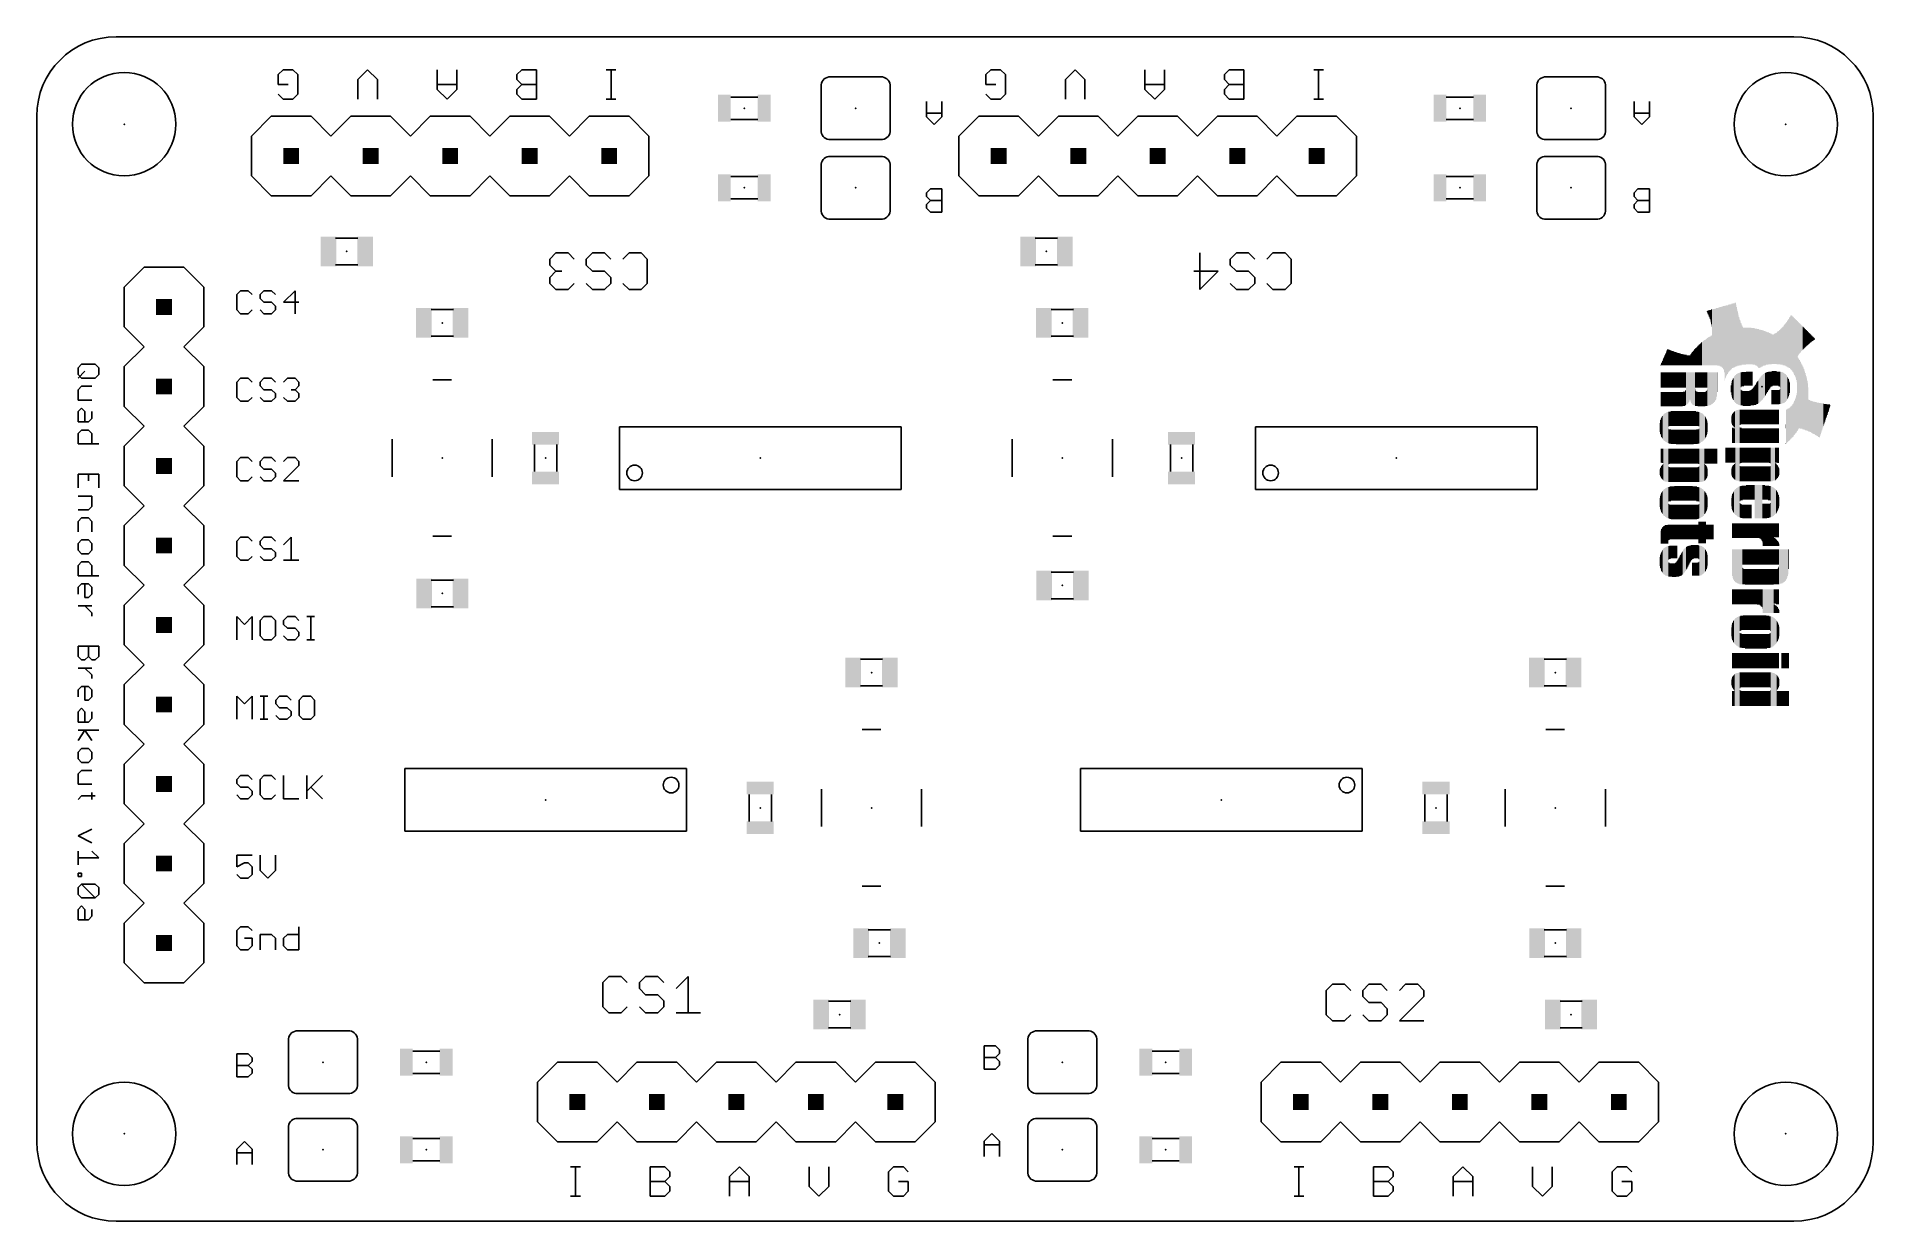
# Model space of a CAD drawing. Extents: x 0 to 2.31, y 0 to 1.49.
import ezdxf

# ---------------------------------------------------------------- set-up
doc = ezdxf.new("R2010")
doc.units = 0
for name, color, linetype in [('20', 53, 'CONTINUOUS'), ('21', 7, 'CONTINUOUS'), ('23', 53, 'CONTINUOUS'), ('51', 53, 'CONTINUOUS')]:
    doc.layers.add(name, color=color, linetype=linetype)

# ---------------------------------------------------------------- blocks, each defined once
blk = doc.blocks.new('RECT')
blk.add_solid([(-0.5, -0.5), (0.5, -0.5), (-0.5, 0.5), (0.5, 0.5)])

msp = doc.modelspace()

# ---------------------------------------------------------------- linework, layer by layer
at = {"layer": '20'}
for p, q in [((2.21, 1.49), (0.1, 1.49)), ((0, 1.39), (0, 0.1)), ((2.31, 0.1), (2.31, 1.39)), ((0.1, 0), (2.21, 0))]:
    msp.add_line(p, q, dxfattribs=at)
for centre in [(0.11, 1.38), (2.2, 1.38), (0.11, 0.11), (2.2, 0.11)]:
    msp.add_circle(centre, 0.065, dxfattribs=at)
for centre, start, end in [((0.1, 1.39), 90, 180), ((2.21, 1.39), 0, 90), ((0.1, 0.1), 180, 270), ((2.21, 0.1), 270, 0)]:
    msp.add_arc(centre, 0.1, start, end, dxfattribs=at)
at = {"layer": '21'}
for p, q in [((0.309984, 1.4485), (0.303812, 1.442328)), ((0.303812, 1.442328), (0.303812, 1.429984)), ((0.322328, 1.4485), (0.309984, 1.4485)), ((0.3285, 1.442328), (0.322328, 1.4485)), ((0.3285, 1.41764), (0.3285, 1.442328)), ((0.416156, 1.4485), (0.403812, 1.436156)), ((0.403812, 1.436156), (0.403812, 1.411468)), ((0.4285, 1.436156), (0.416156, 1.4485)), ((0.4285, 1.411468), (0.4285, 1.436156)), ((0.503812, 1.423812), (0.503812, 1.4485)), ((0.5285, 1.4485), (0.5285, 1.423812)), ((0.603812, 1.442328), (0.609984, 1.4485)), ((0.603812, 1.436156), (0.603812, 1.442328)), ((0.609984, 1.429984), (0.603812, 1.436156)), ((0.609984, 1.4485), (0.6285, 1.4485)), ((0.6285, 1.4485), (0.6285, 1.411468)), ((0.7285, 1.4485), (0.716156, 1.4485)), ((0.722328, 1.4485), (0.722328, 1.411468)), ((0.998504, 1.43937), (1.061496, 1.43937)), ((1.199984, 1.4485), (1.193812, 1.442328)), ((1.193812, 1.442328), (1.193812, 1.429984)), ((1.212328, 1.4485), (1.199984, 1.4485)), ((1.2185, 1.442328), (1.212328, 1.4485)), ((1.2185, 1.41764), (1.2185, 1.442328)), ((1.306156, 1.4485), (1.293812, 1.436156)), ((1.293812, 1.436156), (1.293812, 1.411468)), ((1.3185, 1.436156), (1.306156, 1.4485)), ((1.3185, 1.411468), (1.3185, 1.436156)), ((1.393812, 1.423812), (1.393812, 1.4485)), ((1.4185, 1.4485), (1.4185, 1.423812)), ((1.493812, 1.442328), (1.499984, 1.4485)), ((1.493812, 1.436156), (1.493812, 1.442328)), ((1.499984, 1.429984), (1.493812, 1.436156)), ((1.499984, 1.4485), (1.5185, 1.4485)), ((1.5185, 1.4485), (1.5185, 1.411468)), ((1.6185, 1.4485), (1.606156, 1.4485)), ((1.612328, 1.4485), (1.612328, 1.411468)), ((1.898504, 1.43937), (1.961496, 1.43937)), ((0.303812, 1.429984), (0.316156, 1.429984)), ((0.303812, 1.41764), (0.309984, 1.411468)), ((0.309984, 1.411468), (0.322328, 1.411468)), ((0.322328, 1.411468), (0.3285, 1.41764)), ((0.5285, 1.429984), (0.503812, 1.429984)), ((0.516156, 1.411468), (0.503812, 1.423812)), ((0.5285, 1.423812), (0.516156, 1.411468)), ((0.603812, 1.423812), (0.609984, 1.429984)), ((0.603812, 1.41764), (0.603812, 1.423812)), ((0.609984, 1.411468), (0.603812, 1.41764)), ((0.6285, 1.429984), (0.609984, 1.429984)), ((0.6285, 1.411468), (0.609984, 1.411468)), ((0.7285, 1.411468), (0.716156, 1.411468)), ((0.986693, 1.370472), (0.986693, 1.429528)), ((1.073307, 1.370472), (1.073307, 1.429528)), ((1.193812, 1.429984), (1.206156, 1.429984)), ((1.193812, 1.41764), (1.199984, 1.411468)), ((1.199984, 1.411468), (1.212328, 1.411468)), ((1.212328, 1.411468), (1.2185, 1.41764)), ((1.4185, 1.429984), (1.393812, 1.429984)), ((1.406156, 1.411468), (1.393812, 1.423812)), ((1.4185, 1.423812), (1.406156, 1.411468)), ((1.493812, 1.423812), (1.499984, 1.429984)), ((1.493812, 1.41764), (1.493812, 1.423812)), ((1.499984, 1.411468), (1.493812, 1.41764)), ((1.5185, 1.429984), (1.499984, 1.429984)), ((1.5185, 1.411468), (1.499984, 1.411468)), ((1.6185, 1.411468), (1.606156, 1.411468)), ((1.886693, 1.370472), (1.886693, 1.429528)), ((1.973307, 1.370472), (1.973307, 1.429528)), ((0.27, 1.365), (0.295, 1.39)), ((0.295, 1.39), (0.345, 1.39)), ((0.345, 1.39), (0.37, 1.365)), ((0.37, 1.365), (0.395, 1.39)), ((0.395, 1.39), (0.445, 1.39)), ((0.47, 1.365), (0.445, 1.39)), ((0.47, 1.365), (0.495, 1.39)), ((0.495, 1.39), (0.545, 1.39)), ((0.545, 1.39), (0.57, 1.365)), ((0.57, 1.365), (0.595, 1.39)), ((0.595, 1.39), (0.645, 1.39)), ((0.645, 1.39), (0.67, 1.365)), ((0.67, 1.365), (0.695, 1.39)), ((0.695, 1.39), (0.745, 1.39)), ((0.77, 1.365), (0.745, 1.39)), ((1.11915, 1.38915), (1.11915, 1.4085)), ((1.1385, 1.393988), (1.11915, 1.393988)), ((1.128825, 1.379475), (1.11915, 1.38915)), ((1.1385, 1.38915), (1.128825, 1.379475)), ((1.1385, 1.4085), (1.1385, 1.38915)), ((1.16, 1.365), (1.185, 1.39)), ((1.185, 1.39), (1.235, 1.39)), ((1.235, 1.39), (1.26, 1.365)), ((1.26, 1.365), (1.285, 1.39)), ((1.285, 1.39), (1.335, 1.39)), ((1.36, 1.365), (1.335, 1.39)), ((1.36, 1.365), (1.385, 1.39)), ((1.385, 1.39), (1.435, 1.39)), ((1.435, 1.39), (1.46, 1.365)), ((1.46, 1.365), (1.485, 1.39)), ((1.485, 1.39), (1.535, 1.39)), ((1.535, 1.39), (1.56, 1.365)), ((1.56, 1.365), (1.585, 1.39)), ((1.585, 1.39), (1.635, 1.39)), ((1.66, 1.365), (1.635, 1.39)), ((2.00915, 1.38915), (2.00915, 1.4085)), ((2.0285, 1.393988), (2.00915, 1.393988)), ((2.018825, 1.379475), (2.00915, 1.38915)), ((2.0285, 1.38915), (2.018825, 1.379475)), ((2.0285, 1.4085), (2.0285, 1.38915)), ((0.27, 1.315), (0.27, 1.365)), ((0.77, 1.315), (0.77, 1.365)), ((1.16, 1.315), (1.16, 1.365)), ((1.66, 1.315), (1.66, 1.365)), ((1.061496, 1.36063), (0.998504, 1.36063)), ((1.961496, 1.36063), (1.898504, 1.36063)), ((0.986693, 1.270472), (0.986693, 1.329528)), ((0.998504, 1.33937), (1.061496, 1.33937)), ((1.073307, 1.270472), (1.073307, 1.329528)), ((1.886693, 1.270472), (1.886693, 1.329528)), ((1.898504, 1.33937), (1.961496, 1.33937)), ((1.973307, 1.270472), (1.973307, 1.329528)), ((0.295, 1.29), (0.27, 1.315)), ((0.37, 1.315), (0.345, 1.29)), ((0.395, 1.29), (0.37, 1.315)), ((0.445, 1.29), (0.47, 1.315)), ((0.495, 1.29), (0.47, 1.315)), ((0.57, 1.315), (0.545, 1.29)), ((0.595, 1.29), (0.57, 1.315)), ((0.67, 1.315), (0.645, 1.29)), ((0.695, 1.29), (0.67, 1.315)), ((0.745, 1.29), (0.77, 1.315)), ((1.11915, 1.293663), (1.123988, 1.2985)), ((1.11915, 1.288825), (1.11915, 1.293663)), ((1.123988, 1.2985), (1.1385, 1.2985)), ((1.1385, 1.2985), (1.1385, 1.269475)), ((1.185, 1.29), (1.16, 1.315)), ((1.26, 1.315), (1.235, 1.29)), ((1.285, 1.29), (1.26, 1.315)), ((1.335, 1.29), (1.36, 1.315)), ((1.385, 1.29), (1.36, 1.315)), ((1.46, 1.315), (1.435, 1.29)), ((1.485, 1.29), (1.46, 1.315)), ((1.56, 1.315), (1.535, 1.29)), ((1.585, 1.29), (1.56, 1.315)), ((1.635, 1.29), (1.66, 1.315)), ((2.00915, 1.293663), (2.013988, 1.2985)), ((2.00915, 1.288825), (2.00915, 1.293663)), ((2.013988, 1.2985), (2.0285, 1.2985)), ((2.0285, 1.2985), (2.0285, 1.269475)), ((0.345, 1.29), (0.295, 1.29)), ((0.445, 1.29), (0.395, 1.29)), ((0.545, 1.29), (0.495, 1.29)), ((0.645, 1.29), (0.595, 1.29)), ((0.745, 1.29), (0.695, 1.29)), ((1.123988, 1.283988), (1.11915, 1.288825)), ((1.11915, 1.27915), (1.123988, 1.283988)), ((1.11915, 1.274313), (1.11915, 1.27915)), ((1.123988, 1.269475), (1.11915, 1.274313)), ((1.1385, 1.283988), (1.123988, 1.283988)), ((1.235, 1.29), (1.185, 1.29)), ((1.335, 1.29), (1.285, 1.29)), ((1.435, 1.29), (1.385, 1.29)), ((1.535, 1.29), (1.485, 1.29)), ((1.635, 1.29), (1.585, 1.29)), ((2.013988, 1.283988), (2.00915, 1.288825)), ((2.00915, 1.27915), (2.013988, 1.283988)), ((2.00915, 1.274313), (2.00915, 1.27915)), ((2.013988, 1.269475), (2.00915, 1.274313)), ((2.0285, 1.283988), (2.013988, 1.283988)), ((1.061496, 1.26063), (0.998504, 1.26063)), ((1.1385, 1.269475), (1.123988, 1.269475)), ((1.961496, 1.26063), (1.898504, 1.26063)), ((2.0285, 1.269475), (2.013988, 1.269475)), ((0.135, 1.2), (0.11, 1.175)), ((0.185, 1.2), (0.135, 1.2)), ((0.21, 1.175), (0.185, 1.2)), ((0.11, 1.125), (0.11, 1.175)), ((0.21, 1.175), (0.21, 1.125)), ((0.256337, 1.170525), (0.2515, 1.165687)), ((0.2515, 1.165687), (0.2515, 1.146337)), ((0.266012, 1.170525), (0.256337, 1.170525)), ((0.27085, 1.165687), (0.266012, 1.170525)), ((0.285803, 1.170525), (0.280965, 1.165687)), ((0.280965, 1.165687), (0.280965, 1.16085)), ((0.280965, 1.16085), (0.285803, 1.156012)), ((0.295477, 1.170525), (0.285803, 1.170525)), ((0.285803, 1.156012), (0.295477, 1.156012)), ((0.300315, 1.165687), (0.295477, 1.170525)), ((0.295477, 1.156012), (0.300315, 1.151175)), ((0.324943, 1.170525), (0.31043, 1.156012)), ((0.31043, 1.156012), (0.32978, 1.156012)), ((0.324943, 1.1415), (0.324943, 1.170525)), ((0.2515, 1.146337), (0.256337, 1.1415)), ((0.256337, 1.1415), (0.266012, 1.1415)), ((0.266012, 1.1415), (0.27085, 1.146337)), ((0.285803, 1.1415), (0.280965, 1.146337)), ((0.295477, 1.1415), (0.285803, 1.1415)), ((0.300315, 1.146337), (0.295477, 1.1415)), ((0.300315, 1.151175), (0.300315, 1.146337)), ((0.135, 1.1), (0.11, 1.125)), ((0.21, 1.125), (0.185, 1.1)), ((0.11, 1.075), (0.135, 1.1)), ((0.185, 1.1), (0.21, 1.075)), ((0.052, 1.073663), (0.056337, 1.078)), ((0.052, 1.064989), (0.052, 1.073663)), ((0.060674, 1.069326), (0.052, 1.060652)), ((0.056337, 1.060652), (0.052, 1.064989)), ((0.056337, 1.078), (0.073685, 1.078)), ((0.073685, 1.078), (0.078022, 1.073663)), ((0.078022, 1.064989), (0.073685, 1.060652)), ((0.078022, 1.073663), (0.078022, 1.064989)), ((0.11, 1.025), (0.11, 1.075)), ((0.21, 1.075), (0.21, 1.025)), ((0.056337, 1.050376), (0.052, 1.046039)), ((0.052, 1.046039), (0.052, 1.033028)), ((0.073685, 1.060652), (0.056337, 1.060652)), ((0.069348, 1.050376), (0.056337, 1.050376)), ((0.256337, 1.060525), (0.2515, 1.055687)), ((0.2515, 1.055687), (0.2515, 1.036337)), ((0.266012, 1.060525), (0.256337, 1.060525)), ((0.27085, 1.055687), (0.266012, 1.060525)), ((0.285803, 1.060525), (0.280965, 1.055687)), ((0.280965, 1.055687), (0.280965, 1.05085)), ((0.280965, 1.05085), (0.285803, 1.046012)), ((0.295477, 1.060525), (0.285803, 1.060525)), ((0.285803, 1.046012), (0.295477, 1.046012)), ((0.300315, 1.055687), (0.295477, 1.060525)), ((0.295477, 1.046012), (0.300315, 1.041175)), ((0.300315, 1.041175), (0.300315, 1.036337)), ((0.31043, 1.055687), (0.315268, 1.060525)), ((0.315268, 1.060525), (0.324943, 1.060525)), ((0.324943, 1.046012), (0.320105, 1.046012)), ((0.324943, 1.060525), (0.32978, 1.055687)), ((0.32978, 1.05085), (0.324943, 1.046012)), ((0.324943, 1.046012), (0.32978, 1.041175)), ((0.32978, 1.055687), (0.32978, 1.05085)), ((0.32978, 1.041175), (0.32978, 1.036337)), ((0.498189, 1.058425), (0.521811, 1.058425)), ((1.278189, 1.058425), (1.301811, 1.058425)), ((0.052, 1.033028), (0.069348, 1.033028)), ((0.052, 1.018416), (0.056337, 1.022753)), ((0.052, 1.005405), (0.052, 1.018416)), ((0.056337, 1.022753), (0.060674, 1.018416)), ((0.060674, 1.018416), (0.060674, 1.005405)), ((0.069348, 1.018416), (0.069348, 1.009742)), ((0.135, 1), (0.11, 1.025)), ((0.21, 1.025), (0.185, 1)), ((0.2515, 1.036337), (0.256337, 1.0315)), ((0.256337, 1.0315), (0.266012, 1.0315)), ((0.266012, 1.0315), (0.27085, 1.036337)), ((0.285803, 1.0315), (0.280965, 1.036337)), ((0.295477, 1.0315), (0.285803, 1.0315)), ((0.300315, 1.036337), (0.295477, 1.0315)), ((0.315268, 1.0315), (0.31043, 1.036337)), ((0.324943, 1.0315), (0.315268, 1.0315)), ((0.32978, 1.036337), (0.324943, 1.0315)), ((0.065011, 1.005405), (0.052, 1.005405)), ((0.052, 0.990792), (0.056337, 0.995129)), ((0.056337, 0.995129), (0.065011, 0.995129)), ((0.069348, 1.009742), (0.065011, 1.005405)), ((0.065011, 0.995129), (0.069348, 0.990792)), ((0.11, 0.975), (0.135, 1)), ((0.185, 1), (0.21, 0.975)), ((0.052, 0.977781), (0.052, 0.990792)), ((0.078022, 0.977781), (0.052, 0.977781)), ((0.069348, 0.990792), (0.069348, 0.977781)), ((0.11, 0.925), (0.11, 0.975)), ((0.21, 0.975), (0.21, 0.925)), ((0.447008, 0.936378), (0.447008, 0.983622)), ((0.572992, 0.983622), (0.572992, 0.936378)), ((1.227008, 0.936378), (1.227008, 0.983622)), ((1.352992, 0.983622), (1.352992, 0.936378)), ((0.256337, 0.960525), (0.2515, 0.955687)), ((0.2515, 0.955687), (0.2515, 0.936337)), ((0.266012, 0.960525), (0.256337, 0.960525)), ((0.27085, 0.955687), (0.266012, 0.960525)), ((0.285803, 0.960525), (0.280965, 0.955687)), ((0.280965, 0.955687), (0.280965, 0.95085)), ((0.280965, 0.95085), (0.285803, 0.946012)), ((0.295477, 0.960525), (0.285803, 0.960525)), ((0.300315, 0.955687), (0.295477, 0.960525)), ((0.315268, 0.960525), (0.31043, 0.955687)), ((0.31043, 0.9315), (0.32978, 0.95085)), ((0.324943, 0.960525), (0.315268, 0.960525)), ((0.32978, 0.955687), (0.324943, 0.960525)), ((0.32978, 0.95085), (0.32978, 0.955687)), ((0.078022, 0.939882), (0.052, 0.939882)), ((0.052, 0.939882), (0.052, 0.922534)), ((0.065011, 0.939882), (0.065011, 0.931208)), ((0.078022, 0.922534), (0.078022, 0.939882)), ((0.135, 0.9), (0.11, 0.925)), ((0.21, 0.925), (0.185, 0.9)), ((0.2515, 0.936337), (0.256337, 0.9315)), ((0.256337, 0.9315), (0.266012, 0.9315)), ((0.266012, 0.9315), (0.27085, 0.936337)), ((0.285803, 0.9315), (0.280965, 0.936337)), ((0.285803, 0.946012), (0.295477, 0.946012)), ((0.295477, 0.9315), (0.285803, 0.9315)), ((0.295477, 0.946012), (0.300315, 0.941175)), ((0.300315, 0.936337), (0.295477, 0.9315)), ((0.300315, 0.941175), (0.300315, 0.936337)), ((0.32978, 0.9315), (0.31043, 0.9315)), ((0.052, 0.912259), (0.069348, 0.912259)), ((0.069348, 0.912259), (0.069348, 0.899248)), ((0.065011, 0.894911), (0.052, 0.894911)), ((0.056337, 0.884635), (0.052, 0.880298)), ((0.052, 0.880298), (0.052, 0.867287)), ((0.065011, 0.884635), (0.056337, 0.884635)), ((0.069348, 0.899248), (0.065011, 0.894911)), ((0.069348, 0.880298), (0.065011, 0.884635)), ((0.069348, 0.867287), (0.069348, 0.880298)), ((0.135, 0.9), (0.11, 0.875)), ((0.21, 0.875), (0.185, 0.9)), ((0.056337, 0.857012), (0.052, 0.852675)), ((0.065011, 0.857012), (0.056337, 0.857012)), ((0.069348, 0.852675), (0.065011, 0.857012)), ((0.11, 0.825), (0.11, 0.875)), ((0.21, 0.875), (0.21, 0.825)), ((0.256337, 0.860525), (0.2515, 0.855687)), ((0.2515, 0.855687), (0.2515, 0.836337)), ((0.266012, 0.860525), (0.256337, 0.860525)), ((0.27085, 0.855687), (0.266012, 0.860525)), ((0.285803, 0.860525), (0.280965, 0.855687)), ((0.280965, 0.855687), (0.280965, 0.85085)), ((0.295477, 0.860525), (0.285803, 0.860525)), ((0.300315, 0.855687), (0.295477, 0.860525)), ((0.31043, 0.85085), (0.320105, 0.860525)), ((0.320105, 0.860525), (0.320105, 0.8315)), ((0.498189, 0.861575), (0.521811, 0.861575)), ((1.278189, 0.861575), (1.301811, 0.861575)), ((0.052, 0.852675), (0.052, 0.844001)), ((0.052, 0.844001), (0.056337, 0.839664)), ((0.056337, 0.839664), (0.065011, 0.839664)), ((0.065011, 0.839664), (0.069348, 0.844001)), ((0.069348, 0.844001), (0.069348, 0.852675)), ((0.2515, 0.836337), (0.256337, 0.8315)), ((0.266012, 0.8315), (0.27085, 0.836337)), ((0.280965, 0.85085), (0.285803, 0.846012)), ((0.285803, 0.8315), (0.280965, 0.836337)), ((0.285803, 0.846012), (0.295477, 0.846012)), ((0.295477, 0.846012), (0.300315, 0.841175)), ((0.300315, 0.836337), (0.295477, 0.8315)), ((0.300315, 0.841175), (0.300315, 0.836337)), ((0.052, 0.825051), (0.056337, 0.829388)), ((0.052, 0.81204), (0.052, 0.825051)), ((0.078022, 0.81204), (0.052, 0.81204)), ((0.056337, 0.829388), (0.065011, 0.829388)), ((0.065011, 0.829388), (0.069348, 0.825051)), ((0.069348, 0.825051), (0.069348, 0.81204)), ((0.135, 0.8), (0.11, 0.825)), ((0.21, 0.825), (0.185, 0.8)), ((0.256337, 0.8315), (0.266012, 0.8315)), ((0.295477, 0.8315), (0.285803, 0.8315)), ((0.31043, 0.8315), (0.32978, 0.8315)), ((0.052, 0.797428), (0.056337, 0.801765)), ((0.052, 0.788754), (0.052, 0.797428)), ((0.056337, 0.801765), (0.065011, 0.801765)), ((0.060674, 0.784417), (0.060674, 0.801765)), ((0.065011, 0.801765), (0.069348, 0.797428)), ((0.069348, 0.788754), (0.065011, 0.784417)), ((0.069348, 0.797428), (0.069348, 0.788754)), ((0.11, 0.775), (0.135, 0.8)), ((0.185, 0.8), (0.21, 0.775)), ((0.052, 0.774141), (0.069348, 0.774141)), ((0.065011, 0.784417), (0.060674, 0.784417)), ((0.060674, 0.774141), (0.069348, 0.765467)), ((0.069348, 0.765467), (0.069348, 0.76113)), ((0.11, 0.725), (0.11, 0.775)), ((0.21, 0.775), (0.21, 0.725)), ((0.2515, 0.7315), (0.2515, 0.760525)), ((0.2515, 0.760525), (0.261175, 0.75085)), ((0.261175, 0.75085), (0.27085, 0.760525)), ((0.27085, 0.760525), (0.27085, 0.7315)), ((0.285803, 0.760525), (0.280965, 0.755687)), ((0.280965, 0.755687), (0.280965, 0.736337)), ((0.295477, 0.760525), (0.285803, 0.760525)), ((0.300315, 0.755687), (0.295477, 0.760525)), ((0.300315, 0.736337), (0.300315, 0.755687)), ((0.315268, 0.760525), (0.31043, 0.755687)), ((0.31043, 0.755687), (0.31043, 0.75085)), ((0.31043, 0.75085), (0.315268, 0.746012)), ((0.324943, 0.760525), (0.315268, 0.760525)), ((0.315268, 0.746012), (0.324943, 0.746012)), ((0.32978, 0.755687), (0.324943, 0.760525)), ((0.324943, 0.746012), (0.32978, 0.741175)), ((0.32978, 0.741175), (0.32978, 0.736337)), ((0.339896, 0.760525), (0.34957, 0.760525)), ((0.344733, 0.7315), (0.344733, 0.760525)), ((0.052, 0.723498), (0.078022, 0.723498)), ((0.052, 0.710487), (0.052, 0.723498)), ((0.065011, 0.723498), (0.065011, 0.710487)), ((0.078022, 0.723498), (0.078022, 0.710487)), ((0.135, 0.7), (0.11, 0.725)), ((0.21, 0.725), (0.185, 0.7)), ((0.280965, 0.736337), (0.285803, 0.7315)), ((0.285803, 0.7315), (0.295477, 0.7315)), ((0.295477, 0.7315), (0.300315, 0.736337)), ((0.315268, 0.7315), (0.31043, 0.736337)), ((0.324943, 0.7315), (0.315268, 0.7315)), ((0.32978, 0.736337), (0.324943, 0.7315)), ((0.339896, 0.7315), (0.34957, 0.7315)), ((0.056337, 0.70615), (0.052, 0.710487)), ((0.052, 0.695875), (0.069348, 0.695875)), ((0.060674, 0.70615), (0.056337, 0.70615)), ((0.065011, 0.710487), (0.060674, 0.70615)), ((0.060674, 0.695875), (0.069348, 0.687201)), ((0.069348, 0.70615), (0.065011, 0.710487)), ((0.073685, 0.70615), (0.069348, 0.70615)), ((0.078022, 0.710487), (0.073685, 0.70615)), ((0.11, 0.675), (0.135, 0.7)), ((0.185, 0.7), (0.21, 0.675)), ((0.052, 0.668518), (0.056337, 0.672855)), ((0.056337, 0.672855), (0.065011, 0.672855)), ((0.060674, 0.655507), (0.060674, 0.672855)), ((0.065011, 0.672855), (0.069348, 0.668518)), ((0.069348, 0.687201), (0.069348, 0.682864)), ((0.11, 0.625), (0.11, 0.675)), ((0.21, 0.675), (0.21, 0.625)), ((0.052, 0.659844), (0.052, 0.668518)), ((0.065011, 0.655507), (0.060674, 0.655507)), ((0.069348, 0.659844), (0.065011, 0.655507)), ((0.069348, 0.668518), (0.069348, 0.659844)), ((0.2515, 0.6315), (0.2515, 0.660525)), ((0.2515, 0.660525), (0.261175, 0.65085)), ((0.261175, 0.65085), (0.27085, 0.660525)), ((0.27085, 0.660525), (0.27085, 0.6315)), ((0.280965, 0.660525), (0.29064, 0.660525)), ((0.285803, 0.6315), (0.285803, 0.660525)), ((0.305446, 0.660525), (0.300609, 0.655687)), ((0.300609, 0.655687), (0.300609, 0.65085)), ((0.300609, 0.65085), (0.305446, 0.646012)), ((0.315121, 0.660525), (0.305446, 0.660525)), ((0.319958, 0.655687), (0.315121, 0.660525)), ((0.334911, 0.660525), (0.330074, 0.655687)), ((0.330074, 0.655687), (0.330074, 0.636337)), ((0.344586, 0.660525), (0.334911, 0.660525)), ((0.349424, 0.655687), (0.344586, 0.660525)), ((0.349424, 0.636337), (0.349424, 0.655687)), ((0.052, 0.640895), (0.056337, 0.645232)), ((0.052, 0.627883), (0.052, 0.640895)), ((0.065011, 0.627883), (0.052, 0.627883)), ((0.056337, 0.645232), (0.060674, 0.640895)), ((0.060674, 0.640895), (0.060674, 0.627883)), ((0.069348, 0.63222), (0.065011, 0.627883)), ((0.069348, 0.640895), (0.069348, 0.63222)), ((0.135, 0.6), (0.11, 0.625)), ((0.21, 0.625), (0.185, 0.6)), ((0.280965, 0.6315), (0.29064, 0.6315)), ((0.305446, 0.6315), (0.300609, 0.636337)), ((0.305446, 0.646012), (0.315121, 0.646012)), ((0.315121, 0.6315), (0.305446, 0.6315)), ((0.315121, 0.646012), (0.319958, 0.641175)), ((0.319958, 0.636337), (0.315121, 0.6315)), ((0.319958, 0.641175), (0.319958, 0.636337)), ((0.330074, 0.636337), (0.334911, 0.6315)), ((0.334911, 0.6315), (0.344586, 0.6315)), ((0.344586, 0.6315), (0.349424, 0.636337)), ((0.052, 0.617608), (0.078022, 0.617608)), ((0.052, 0.604597), (0.060674, 0.617608)), ((0.060674, 0.617608), (0.069348, 0.604597)), ((1.061811, 0.618425), (1.038189, 0.618425)), ((1.921811, 0.618425), (1.898189, 0.618425)), ((0.056337, 0.594588), (0.052, 0.590251)), ((0.052, 0.590251), (0.052, 0.581577)), ((0.052, 0.581577), (0.056337, 0.57724)), ((0.065011, 0.594588), (0.056337, 0.594588)), ((0.069348, 0.590251), (0.065011, 0.594588)), ((0.065011, 0.57724), (0.069348, 0.581577)), ((0.069348, 0.581577), (0.069348, 0.590251)), ((0.135, 0.6), (0.11, 0.575)), ((0.21, 0.575), (0.185, 0.6)), ((0.056337, 0.566965), (0.052, 0.562628)), ((0.052, 0.562628), (0.052, 0.549617)), ((0.056337, 0.57724), (0.065011, 0.57724)), ((0.069348, 0.566965), (0.056337, 0.566965)), ((0.11, 0.525), (0.11, 0.575)), ((0.21, 0.575), (0.21, 0.525)), ((0.256337, 0.560525), (0.2515, 0.555687)), ((0.2515, 0.555687), (0.2515, 0.55085)), ((0.266012, 0.560525), (0.256337, 0.560525)), ((0.27085, 0.555687), (0.266012, 0.560525)), ((0.285803, 0.560525), (0.280965, 0.555687)), ((0.280965, 0.555687), (0.280965, 0.536337)), ((0.295477, 0.560525), (0.285803, 0.560525)), ((0.300315, 0.555687), (0.295477, 0.560525)), ((0.31043, 0.560525), (0.31043, 0.5315)), ((0.339896, 0.560525), (0.339896, 0.5315)), ((0.339896, 0.541175), (0.359245, 0.560525)), ((0.052, 0.549617), (0.069348, 0.549617)), ((0.056337, 0.535004), (0.052, 0.530667)), ((0.073685, 0.535004), (0.056337, 0.535004)), ((0.069348, 0.539341), (0.069348, 0.530667)), ((0.2515, 0.55085), (0.256337, 0.546012)), ((0.256337, 0.5315), (0.2515, 0.536337)), ((0.256337, 0.546012), (0.266012, 0.546012)), ((0.266012, 0.5315), (0.256337, 0.5315)), ((0.266012, 0.546012), (0.27085, 0.541175)), ((0.27085, 0.536337), (0.266012, 0.5315)), ((0.27085, 0.541175), (0.27085, 0.536337)), ((0.280965, 0.536337), (0.285803, 0.5315)), ((0.285803, 0.5315), (0.295477, 0.5315)), ((0.295477, 0.5315), (0.300315, 0.536337)), ((0.31043, 0.5315), (0.32978, 0.5315)), ((0.344733, 0.546012), (0.359245, 0.5315)), ((0.987008, 0.496378), (0.987008, 0.543622)), ((1.112992, 0.543622), (1.112992, 0.496378)), ((1.847008, 0.496378), (1.847008, 0.543622)), ((1.972992, 0.543622), (1.972992, 0.496378)), ((0.135, 0.5), (0.11, 0.525)), ((0.21, 0.525), (0.185, 0.5)), ((0.069348, 0.493302), (0.052, 0.484628)), ((0.135, 0.5), (0.11, 0.475)), ((0.21, 0.475), (0.185, 0.5)), ((0.052, 0.484628), (0.069348, 0.475954)), ((0.052, 0.465679), (0.052, 0.448331)), ((0.069348, 0.465679), (0.078022, 0.457005)), ((0.11, 0.425), (0.11, 0.475)), ((0.21, 0.475), (0.21, 0.425)), ((0.078022, 0.457005), (0.052, 0.457005)), ((0.27085, 0.460525), (0.2515, 0.460525)), ((0.2515, 0.460525), (0.2515, 0.446012)), ((0.2515, 0.446012), (0.261175, 0.45085)), ((0.261175, 0.45085), (0.266012, 0.45085)), ((0.266012, 0.45085), (0.27085, 0.446012)), ((0.27085, 0.446012), (0.27085, 0.436337)), ((0.280965, 0.460525), (0.280965, 0.441175)), ((0.280965, 0.441175), (0.29064, 0.4315)), ((0.29064, 0.4315), (0.300315, 0.441175)), ((0.300315, 0.441175), (0.300315, 0.460525)), ((0.052, 0.438055), (0.056337, 0.438055)), ((0.052, 0.433718), (0.052, 0.438055)), ((0.056337, 0.433718), (0.052, 0.433718)), ((0.052, 0.419906), (0.056337, 0.424243)), ((0.052, 0.411232), (0.052, 0.419906)), ((0.056337, 0.438055), (0.056337, 0.433718)), ((0.056337, 0.424243), (0.073685, 0.424243)), ((0.056337, 0.424243), (0.073685, 0.406895)), ((0.073685, 0.424243), (0.078022, 0.419906)), ((0.078022, 0.419906), (0.078022, 0.411232)), ((0.135, 0.4), (0.11, 0.425)), ((0.21, 0.425), (0.185, 0.4)), ((0.256337, 0.4315), (0.2515, 0.436337)), ((0.266012, 0.4315), (0.256337, 0.4315)), ((0.27085, 0.436337), (0.266012, 0.4315)), ((1.061811, 0.421575), (1.038189, 0.421575)), ((1.921811, 0.421575), (1.898189, 0.421575)), ((0.056337, 0.406895), (0.052, 0.411232)), ((0.052, 0.392283), (0.056337, 0.39662)), ((0.073685, 0.406895), (0.056337, 0.406895)), ((0.056337, 0.39662), (0.060674, 0.392283)), ((0.078022, 0.411232), (0.073685, 0.406895)), ((0.135, 0.4), (0.11, 0.375)), ((0.21, 0.375), (0.185, 0.4)), ((0.052, 0.379272), (0.052, 0.392283)), ((0.065011, 0.379272), (0.052, 0.379272)), ((0.060674, 0.392283), (0.060674, 0.379272)), ((0.069348, 0.383609), (0.065011, 0.379272)), ((0.069348, 0.392283), (0.069348, 0.383609)), ((0.11, 0.325), (0.11, 0.375)), ((0.21, 0.375), (0.21, 0.325)), ((0.256337, 0.370525), (0.2515, 0.365687)), ((0.266012, 0.370525), (0.256337, 0.370525)), ((0.27085, 0.365687), (0.266012, 0.370525)), ((0.32978, 0.370525), (0.32978, 0.3415)), ((0.2515, 0.365687), (0.2515, 0.346337)), ((0.27085, 0.356012), (0.261175, 0.356012)), ((0.27085, 0.346337), (0.27085, 0.356012)), ((0.280965, 0.3415), (0.280965, 0.36085)), ((0.280965, 0.36085), (0.295477, 0.36085)), ((0.295477, 0.36085), (0.300315, 0.356012)), ((0.300315, 0.356012), (0.300315, 0.3415)), ((0.31043, 0.356012), (0.315268, 0.36085)), ((0.31043, 0.346337), (0.31043, 0.356012)), ((0.315268, 0.36085), (0.32978, 0.36085)), ((0.135, 0.3), (0.11, 0.325)), ((0.21, 0.325), (0.185, 0.3)), ((0.2515, 0.346337), (0.256337, 0.3415)), ((0.256337, 0.3415), (0.266012, 0.3415)), ((0.266012, 0.3415), (0.27085, 0.346337)), ((0.315268, 0.3415), (0.31043, 0.346337)), ((0.32978, 0.3415), (0.315268, 0.3415)), ((0.185, 0.3), (0.135, 0.3)), ((0.328504, 0.23937), (0.391496, 0.23937)), ((1.258504, 0.23937), (1.321496, 0.23937)), ((0.2515, 0.1815), (0.2515, 0.210525)), ((0.2515, 0.210525), (0.266012, 0.210525)), ((0.266012, 0.210525), (0.27085, 0.205687)), ((0.316693, 0.229528), (0.316693, 0.170472)), ((0.403307, 0.229528), (0.403307, 0.170472)), ((1.1915, 0.1915), (1.1915, 0.220525)), ((1.1915, 0.220525), (1.206012, 0.220525)), ((1.206012, 0.220525), (1.21085, 0.215687)), ((1.21085, 0.21085), (1.206012, 0.206012)), ((1.21085, 0.215687), (1.21085, 0.21085)), ((1.246693, 0.229528), (1.246693, 0.170472)), ((1.333307, 0.229528), (1.333307, 0.170472)), ((0.2515, 0.196012), (0.266012, 0.196012)), ((0.27085, 0.20085), (0.266012, 0.196012)), ((0.266012, 0.196012), (0.27085, 0.191175)), ((0.27085, 0.186337), (0.266012, 0.1815)), ((0.27085, 0.205687), (0.27085, 0.20085)), ((0.27085, 0.191175), (0.27085, 0.186337)), ((0.655, 0.2), (0.63, 0.175)), ((0.655, 0.2), (0.705, 0.2)), ((0.705, 0.2), (0.73, 0.175)), ((0.73, 0.175), (0.755, 0.2)), ((0.755, 0.2), (0.805, 0.2)), ((0.805, 0.2), (0.83, 0.175)), ((0.83, 0.175), (0.855, 0.2)), ((0.855, 0.2), (0.905, 0.2)), ((0.905, 0.2), (0.93, 0.175)), ((0.955, 0.2), (0.93, 0.175)), ((0.955, 0.2), (1.005, 0.2)), ((1.005, 0.2), (1.03, 0.175)), ((1.03, 0.175), (1.055, 0.2)), ((1.055, 0.2), (1.105, 0.2)), ((1.105, 0.2), (1.13, 0.175)), ((1.1915, 0.206012), (1.206012, 0.206012)), ((1.206012, 0.1915), (1.1915, 0.1915)), ((1.206012, 0.206012), (1.21085, 0.201175)), ((1.21085, 0.196337), (1.206012, 0.1915)), ((1.21085, 0.201175), (1.21085, 0.196337)), ((1.565, 0.2), (1.54, 0.175)), ((1.565, 0.2), (1.615, 0.2)), ((1.615, 0.2), (1.64, 0.175)), ((1.64, 0.175), (1.665, 0.2)), ((1.665, 0.2), (1.715, 0.2)), ((1.715, 0.2), (1.74, 0.175)), ((1.74, 0.175), (1.765, 0.2)), ((1.765, 0.2), (1.815, 0.2)), ((1.815, 0.2), (1.84, 0.175)), ((1.865, 0.2), (1.84, 0.175)), ((1.865, 0.2), (1.915, 0.2)), ((1.915, 0.2), (1.94, 0.175)), ((1.94, 0.175), (1.965, 0.2)), ((1.965, 0.2), (2.015, 0.2)), ((2.015, 0.2), (2.04, 0.175)), ((0.266012, 0.1815), (0.2515, 0.1815)), ((0.63, 0.175), (0.63, 0.125)), ((1.13, 0.175), (1.13, 0.125)), ((1.54, 0.175), (1.54, 0.125)), ((2.04, 0.175), (2.04, 0.125)), ((0.391496, 0.16063), (0.328504, 0.16063)), ((1.321496, 0.16063), (1.258504, 0.16063)), ((0.316693, 0.119528), (0.316693, 0.060472)), ((0.328504, 0.12937), (0.391496, 0.12937)), ((0.403307, 0.119528), (0.403307, 0.060472)), ((0.63, 0.125), (0.655, 0.1)), ((0.73, 0.125), (0.705, 0.1)), ((0.755, 0.1), (0.73, 0.125)), ((0.83, 0.125), (0.805, 0.1)), ((0.855, 0.1), (0.83, 0.125)), ((0.93, 0.125), (0.905, 0.1)), ((0.93, 0.125), (0.955, 0.1)), ((1.03, 0.125), (1.005, 0.1)), ((1.055, 0.1), (1.03, 0.125)), ((1.13, 0.125), (1.105, 0.1)), ((1.246693, 0.119528), (1.246693, 0.060472)), ((1.258504, 0.12937), (1.321496, 0.12937)), ((1.333307, 0.119528), (1.333307, 0.060472)), ((1.54, 0.125), (1.565, 0.1)), ((1.64, 0.125), (1.615, 0.1)), ((1.665, 0.1), (1.64, 0.125)), ((1.74, 0.125), (1.715, 0.1)), ((1.765, 0.1), (1.74, 0.125)), ((1.84, 0.125), (1.815, 0.1)), ((1.84, 0.125), (1.865, 0.1)), ((1.94, 0.125), (1.915, 0.1)), ((1.965, 0.1), (1.94, 0.125)), ((2.04, 0.125), (2.015, 0.1)), ((0.2515, 0.09085), (0.261175, 0.100525)), ((0.261175, 0.100525), (0.27085, 0.09085)), ((0.705, 0.1), (0.655, 0.1)), ((0.805, 0.1), (0.755, 0.1)), ((0.905, 0.1), (0.855, 0.1)), ((1.005, 0.1), (0.955, 0.1)), ((1.105, 0.1), (1.055, 0.1)), ((1.1915, 0.10085), (1.201175, 0.110525)), ((1.1915, 0.0815), (1.1915, 0.10085)), ((1.1915, 0.096012), (1.21085, 0.096012)), ((1.201175, 0.110525), (1.21085, 0.10085)), ((1.21085, 0.10085), (1.21085, 0.0815)), ((1.615, 0.1), (1.565, 0.1)), ((1.715, 0.1), (1.665, 0.1)), ((1.815, 0.1), (1.765, 0.1)), ((1.915, 0.1), (1.865, 0.1)), ((2.015, 0.1), (1.965, 0.1)), ((0.2515, 0.0715), (0.2515, 0.09085)), ((0.2515, 0.086012), (0.27085, 0.086012)), ((0.27085, 0.09085), (0.27085, 0.0715)), ((0.391496, 0.05063), (0.328504, 0.05063)), ((0.6715, 0.068532), (0.683844, 0.068532)), ((0.677672, 0.0315), (0.677672, 0.068532)), ((0.7715, 0.0315), (0.7715, 0.068532)), ((0.7715, 0.068532), (0.790016, 0.068532)), ((0.7715, 0.050016), (0.790016, 0.050016)), ((0.790016, 0.068532), (0.796188, 0.06236)), ((0.796188, 0.056188), (0.790016, 0.050016)), ((0.790016, 0.050016), (0.796188, 0.043844)), ((0.796188, 0.06236), (0.796188, 0.056188)), ((0.8715, 0.056188), (0.883844, 0.068532)), ((0.8715, 0.0315), (0.8715, 0.056188)), ((0.8715, 0.050016), (0.896188, 0.050016)), ((0.883844, 0.068532), (0.896188, 0.056188)), ((0.896188, 0.056188), (0.896188, 0.0315)), ((0.9715, 0.068532), (0.9715, 0.043844)), ((0.996188, 0.043844), (0.996188, 0.068532)), ((1.077672, 0.068532), (1.0715, 0.06236)), ((1.0715, 0.06236), (1.0715, 0.037672)), ((1.090016, 0.068532), (1.077672, 0.068532)), ((1.096188, 0.050016), (1.083844, 0.050016)), ((1.096188, 0.06236), (1.090016, 0.068532)), ((1.096188, 0.037672), (1.096188, 0.050016)), ((1.321496, 0.05063), (1.258504, 0.05063)), ((1.5815, 0.068532), (1.593844, 0.068532)), ((1.587672, 0.0315), (1.587672, 0.068532)), ((1.6815, 0.0315), (1.6815, 0.068532)), ((1.6815, 0.068532), (1.700016, 0.068532)), ((1.6815, 0.050016), (1.700016, 0.050016)), ((1.700016, 0.068532), (1.706188, 0.06236)), ((1.706188, 0.056188), (1.700016, 0.050016)), ((1.700016, 0.050016), (1.706188, 0.043844)), ((1.706188, 0.06236), (1.706188, 0.056188)), ((1.7815, 0.056188), (1.793844, 0.068532)), ((1.7815, 0.0315), (1.7815, 0.056188)), ((1.7815, 0.050016), (1.806188, 0.050016)), ((1.793844, 0.068532), (1.806188, 0.056188)), ((1.806188, 0.056188), (1.806188, 0.0315)), ((1.8815, 0.068532), (1.8815, 0.043844)), ((1.906188, 0.043844), (1.906188, 0.068532)), ((1.987672, 0.068532), (1.9815, 0.06236)), ((1.9815, 0.06236), (1.9815, 0.037672)), ((2.000016, 0.068532), (1.987672, 0.068532)), ((2.006188, 0.050016), (1.993844, 0.050016)), ((2.006188, 0.06236), (2.000016, 0.068532)), ((2.006188, 0.037672), (2.006188, 0.050016)), ((0.6715, 0.0315), (0.683844, 0.0315)), ((0.790016, 0.0315), (0.7715, 0.0315)), ((0.796188, 0.037672), (0.790016, 0.0315)), ((0.796188, 0.043844), (0.796188, 0.037672)), ((0.9715, 0.043844), (0.983844, 0.0315)), ((0.983844, 0.0315), (0.996188, 0.043844)), ((1.0715, 0.037672), (1.077672, 0.0315)), ((1.077672, 0.0315), (1.090016, 0.0315)), ((1.090016, 0.0315), (1.096188, 0.037672)), ((1.5815, 0.0315), (1.593844, 0.0315)), ((1.700016, 0.0315), (1.6815, 0.0315)), ((1.706188, 0.037672), (1.700016, 0.0315)), ((1.706188, 0.043844), (1.706188, 0.037672)), ((1.8815, 0.043844), (1.893844, 0.0315)), ((1.893844, 0.0315), (1.906188, 0.043844)), ((1.9815, 0.037672), (1.987672, 0.0315)), ((1.987672, 0.0315), (2.000016, 0.0315)), ((2.000016, 0.0315), (2.006188, 0.037672))]:
    msp.add_line(p, q, dxfattribs=at)
for centre in [(0.752028, 0.941299), (1.552028, 0.941299), (0.797972, 0.548701), (1.647972, 0.548701)]:
    msp.add_circle(centre, 0.009843, dxfattribs=at)
for centre, radius, start, end in [((0.99752, 1.428543), 0.010871, 84.805571, 174.805571), ((1.06248, 1.428543), 0.010871, 5.194429, 95.194429), ((1.89752, 1.428543), 0.010871, 84.805571, 174.805571), ((1.96248, 1.428543), 0.010871, 5.194429, 95.194429), ((0.99751, 1.371445), 0.010861, 185.137076, 275.251782), ((1.06248, 1.371457), 0.010871, 264.805571, 354.805571), ((1.89751, 1.371445), 0.010861, 185.137076, 275.251782), ((1.96248, 1.371457), 0.010871, 264.805571, 354.805571), ((0.99752, 1.328543), 0.010871, 84.805571, 174.805571), ((1.06248, 1.328543), 0.010871, 5.194429, 95.194429), ((1.89752, 1.328543), 0.010871, 84.805571, 174.805571), ((1.96248, 1.328543), 0.010871, 5.194429, 95.194429), ((0.99751, 1.271445), 0.010861, 185.137076, 275.251782), ((1.06248, 1.271457), 0.010871, 264.805571, 354.805571), ((1.89751, 1.271445), 0.010861, 185.137076, 275.251782), ((1.96248, 1.271457), 0.010871, 264.805571, 354.805571), ((0.32752, 0.228543), 0.010871, 84.805571, 174.805571), ((0.39249, 0.228555), 0.010861, 5.137076, 95.251782), ((1.25752, 0.228543), 0.010871, 84.805571, 174.805571), ((1.32249, 0.228555), 0.010861, 5.137076, 95.251782), ((0.32752, 0.171457), 0.010871, 185.194429, 275.194429), ((0.39248, 0.171457), 0.010871, 264.805571, 354.805571), ((1.25752, 0.171457), 0.010871, 185.194429, 275.194429), ((1.32248, 0.171457), 0.010871, 264.805571, 354.805571), ((0.32752, 0.118543), 0.010871, 84.805571, 174.805571), ((0.39249, 0.118555), 0.010861, 5.137076, 95.251782), ((1.25752, 0.118543), 0.010871, 84.805571, 174.805571), ((1.32249, 0.118555), 0.010861, 5.137076, 95.251782), ((0.32752, 0.061457), 0.010871, 185.194429, 275.194429), ((0.39248, 0.061457), 0.010871, 264.805571, 354.805571), ((1.25752, 0.061457), 0.010871, 185.194429, 275.194429), ((1.32248, 0.061457), 0.010871, 264.805571, 354.805571)]:
    msp.add_arc(centre, radius, start, end, dxfattribs=at)
at = {"layer": '23'}
for p in [(0.89, 1.4), (1.03, 1.4), (1.79, 1.4), (1.93, 1.4), (0.11, 1.38), (2.2, 1.38), (0.72, 1.34), (1.61, 1.34), (0.89, 1.3), (1.03, 1.3), (1.79, 1.3), (1.93, 1.3), (0.39, 1.22), (1.27, 1.22), (0.16, 1.15), (0.51, 1.13), (1.29, 1.13), (2.17, 1.05), (0.51, 0.96), (0.64, 0.96), (0.91, 0.96), (1.29, 0.96), (1.44, 0.96), (1.71, 0.96), (0.51, 0.79), (1.29, 0.8), (1.05, 0.69), (1.91, 0.69), (0.64, 0.53), (0.91, 0.52), (1.05, 0.52), (1.49, 0.53), (1.76, 0.52), (1.91, 0.52), (1.06, 0.35), (1.91, 0.35), (1.01, 0.26), (1.93, 0.26), (0.36, 0.2), (0.49, 0.2), (1.29, 0.2), (1.42, 0.2), (0.68, 0.15), (1.59, 0.15), (0.11, 0.11), (2.2, 0.11), (0.36, 0.09), (0.49, 0.09), (1.29, 0.09), (1.42, 0.09)]:
    msp.add_point(p, dxfattribs=at)
at = {"layer": '51'}
for p, q in [((0.907008, 1.414016), (0.872992, 1.414016)), ((1.807008, 1.414016), (1.772992, 1.414016)), ((0.872992, 1.385984), (0.907008, 1.385984)), ((1.772992, 1.385984), (1.807008, 1.385984)), ((0.907008, 1.314016), (0.872992, 1.314016)), ((1.807008, 1.314016), (1.772992, 1.314016)), ((0.872992, 1.285984), (0.907008, 1.285984)), ((1.772992, 1.285984), (1.807008, 1.285984)), ((0.404016, 1.236496), (0.375984, 1.236496)), ((1.284016, 1.236496), (1.255984, 1.236496)), ((0.404016, 1.202992), (0.375984, 1.202992)), ((0.645229, 1.210327), (0.652902, 1.218)), ((0.645229, 1.202654), (0.645229, 1.210327)), ((0.652902, 1.19498), (0.645229, 1.202654)), ((0.652902, 1.218), (0.668248, 1.218)), ((0.668248, 1.218), (0.675922, 1.210327)), ((0.691268, 1.210327), (0.698941, 1.218)), ((0.691268, 1.202654), (0.691268, 1.210327)), ((0.698941, 1.19498), (0.691268, 1.202654)), ((0.698941, 1.218), (0.714288, 1.218)), ((0.714288, 1.218), (0.721961, 1.210327)), ((0.74498, 1.218), (0.737307, 1.210327)), ((0.760327, 1.218), (0.74498, 1.218)), ((0.768, 1.210327), (0.760327, 1.218)), ((0.768, 1.179634), (0.768, 1.210327)), ((1.284016, 1.202992), (1.255984, 1.202992)), ((1.462902, 1.218), (1.462902, 1.171961)), ((1.501268, 1.210327), (1.508941, 1.218)), ((1.501268, 1.202654), (1.501268, 1.210327)), ((1.508941, 1.19498), (1.501268, 1.202654)), ((1.508941, 1.218), (1.524288, 1.218)), ((1.524288, 1.218), (1.531961, 1.210327)), ((1.55498, 1.218), (1.547307, 1.210327)), ((1.570327, 1.218), (1.55498, 1.218)), ((1.578, 1.210327), (1.570327, 1.218)), ((1.578, 1.179634), (1.578, 1.210327)), ((0.645229, 1.187307), (0.652902, 1.19498)), ((0.645229, 1.179634), (0.645229, 1.187307)), ((0.652902, 1.171961), (0.645229, 1.179634)), ((0.652902, 1.19498), (0.660575, 1.19498)), ((0.675922, 1.179634), (0.668248, 1.171961)), ((0.691268, 1.179634), (0.698941, 1.171961)), ((0.714288, 1.19498), (0.698941, 1.19498)), ((0.721961, 1.187307), (0.714288, 1.19498)), ((0.714288, 1.171961), (0.721961, 1.179634)), ((0.721961, 1.179634), (0.721961, 1.187307)), ((0.737307, 1.179634), (0.74498, 1.171961)), ((0.760327, 1.171961), (0.768, 1.179634)), ((1.485922, 1.19498), (1.455229, 1.19498)), ((1.462902, 1.171961), (1.485922, 1.19498)), ((1.501268, 1.179634), (1.508941, 1.171961)), ((1.524288, 1.19498), (1.508941, 1.19498)), ((1.531961, 1.187307), (1.524288, 1.19498)), ((1.524288, 1.171961), (1.531961, 1.179634)), ((1.531961, 1.179634), (1.531961, 1.187307)), ((1.547307, 1.179634), (1.55498, 1.171961)), ((1.570327, 1.171961), (1.578, 1.179634)), ((0.668248, 1.171961), (0.652902, 1.171961)), ((0.698941, 1.171961), (0.714288, 1.171961)), ((0.74498, 1.171961), (0.760327, 1.171961)), ((1.508941, 1.171961), (1.524288, 1.171961)), ((1.55498, 1.171961), (1.570327, 1.171961)), ((0.495984, 1.147008), (0.524016, 1.147008)), ((1.275984, 1.147008), (1.304016, 1.147008)), ((0.495984, 1.113504), (0.524016, 1.113504)), ((1.275984, 1.113504), (1.304016, 1.113504)), ((0.732835, 0.92063), (0.732835, 0.99937)), ((0.732835, 0.99937), (1.087165, 0.99937)), ((1.087165, 0.99937), (1.087165, 0.92063)), ((1.532835, 0.92063), (1.532835, 0.99937)), ((1.532835, 0.99937), (1.887165, 0.99937)), ((1.887165, 0.99937), (1.887165, 0.92063)), ((0.625984, 0.977008), (0.625984, 0.942992)), ((0.654016, 0.942992), (0.654016, 0.977008)), ((1.425984, 0.977008), (1.425984, 0.942992)), ((1.454016, 0.942992), (1.454016, 0.977008)), ((1.087165, 0.92063), (0.732835, 0.92063)), ((1.887165, 0.92063), (1.532835, 0.92063)), ((1.304016, 0.816496), (1.275984, 0.816496)), ((0.524016, 0.806496), (0.495984, 0.806496)), ((0.524016, 0.772992), (0.495984, 0.772992)), ((1.304016, 0.782992), (1.275984, 0.782992)), ((1.035984, 0.707008), (1.064016, 0.707008)), ((1.895984, 0.707008), (1.924016, 0.707008)), ((1.035984, 0.673504), (1.064016, 0.673504)), ((1.895984, 0.673504), (1.924016, 0.673504)), ((0.462835, 0.56937), (0.817165, 0.56937)), ((0.462835, 0.49063), (0.462835, 0.56937)), ((0.817165, 0.56937), (0.817165, 0.49063)), ((1.312835, 0.56937), (1.667165, 0.56937)), ((1.312835, 0.49063), (1.312835, 0.56937)), ((1.667165, 0.56937), (1.667165, 0.49063)), ((0.895984, 0.537008), (0.895984, 0.502992)), ((0.924016, 0.502992), (0.924016, 0.537008)), ((1.745984, 0.537008), (1.745984, 0.502992)), ((1.774016, 0.502992), (1.774016, 0.537008)), ((0.817165, 0.49063), (0.462835, 0.49063)), ((1.667165, 0.49063), (1.312835, 0.49063)), ((1.074016, 0.366496), (1.045984, 0.366496)), ((1.924016, 0.366496), (1.895984, 0.366496)), ((1.074016, 0.332992), (1.045984, 0.332992)), ((1.924016, 0.332992), (1.895984, 0.332992)), ((0.719673, 0.308039), (0.712, 0.300366)), ((0.712, 0.300366), (0.712, 0.269673)), ((0.73502, 0.308039), (0.719673, 0.308039)), ((0.742693, 0.300366), (0.73502, 0.308039)), ((0.765712, 0.308039), (0.758039, 0.300366)), ((0.758039, 0.300366), (0.758039, 0.292693)), ((0.781059, 0.308039), (0.765712, 0.308039)), ((0.788732, 0.300366), (0.781059, 0.308039)), ((0.804078, 0.292693), (0.819425, 0.308039)), ((0.819425, 0.308039), (0.819425, 0.262)), ((0.758039, 0.292693), (0.765712, 0.28502)), ((0.765712, 0.28502), (0.781059, 0.28502)), ((0.781059, 0.28502), (0.788732, 0.277346)), ((0.788732, 0.277346), (0.788732, 0.269673)), ((1.629673, 0.298039), (1.622, 0.290366)), ((1.622, 0.290366), (1.622, 0.259673)), ((1.64502, 0.298039), (1.629673, 0.298039)), ((1.652693, 0.290366), (1.64502, 0.298039)), ((1.675712, 0.298039), (1.668039, 0.290366)), ((1.668039, 0.290366), (1.668039, 0.282693)), ((1.668039, 0.282693), (1.675712, 0.27502)), ((1.691059, 0.298039), (1.675712, 0.298039)), ((1.698732, 0.290366), (1.691059, 0.298039)), ((1.721752, 0.298039), (1.714078, 0.290366)), ((1.714078, 0.252), (1.744771, 0.282693)), ((1.737098, 0.298039), (1.721752, 0.298039)), ((1.744771, 0.290366), (1.737098, 0.298039)), ((1.744771, 0.282693), (1.744771, 0.290366)), ((0.712, 0.269673), (0.719673, 0.262)), ((0.719673, 0.262), (0.73502, 0.262)), ((0.73502, 0.262), (0.742693, 0.269673)), ((0.765712, 0.262), (0.758039, 0.269673)), ((0.781059, 0.262), (0.765712, 0.262)), ((0.788732, 0.269673), (0.781059, 0.262)), ((0.804078, 0.262), (0.834771, 0.262)), ((0.995984, 0.277008), (1.024016, 0.277008)), ((1.622, 0.259673), (1.629673, 0.252)), ((1.64502, 0.252), (1.652693, 0.259673)), ((1.675712, 0.252), (1.668039, 0.259673)), ((1.675712, 0.27502), (1.691059, 0.27502)), ((1.691059, 0.27502), (1.698732, 0.267346)), ((1.698732, 0.259673), (1.691059, 0.252)), ((1.698732, 0.267346), (1.698732, 0.259673)), ((1.915984, 0.277008), (1.944016, 0.277008)), ((0.995984, 0.243504), (1.024016, 0.243504)), ((1.629673, 0.252), (1.64502, 0.252)), ((1.691059, 0.252), (1.675712, 0.252)), ((1.744771, 0.252), (1.714078, 0.252)), ((1.915984, 0.243504), (1.944016, 0.243504)), ((0.507008, 0.214016), (0.472992, 0.214016)), ((1.437008, 0.214016), (1.402992, 0.214016)), ((0.472992, 0.185984), (0.507008, 0.185984)), ((1.402992, 0.185984), (1.437008, 0.185984)), ((0.507008, 0.104016), (0.472992, 0.104016)), ((1.437008, 0.104016), (1.402992, 0.104016)), ((0.472992, 0.075984), (0.507008, 0.075984)), ((1.402992, 0.075984), (1.437008, 0.075984))]:
    msp.add_line(p, q, dxfattribs=at)

# ---------------------------------------------------------------- block references
at = {"layer": '21', "yscale": 0.0006, "rotation": 270}
for p, xscale in [((2.1358, 1.1148), 0.081), ((2.1364, 1.1151), 0.0804), ((2.137, 1.1151), 0.0804), ((2.1004, 1.1448), 0.0006), ((2.101, 1.1442), 0.0018), ((2.1016, 1.1436), 0.003), ((2.1022, 1.1433), 0.0048), ((2.1028, 1.1427), 0.006), ((2.1034, 1.1418), 0.0078), ((2.104, 1.1415), 0.0096), ((2.1046, 1.1406), 0.0114), ((2.1052, 1.1397), 0.0132), ((2.1058, 1.1385), 0.0156), ((2.1064, 1.1376), 0.0186), ((2.107, 1.1361), 0.0216), ((2.1076, 1.1118), 0.0702), ((2.1082, 1.1121), 0.0708), ((2.1088, 1.1121), 0.0708), ((2.1094, 1.1121), 0.0708), ((2.11, 1.1121), 0.0708), ((2.1106, 1.1124), 0.0714), ((2.1112, 1.1124), 0.0714), ((2.1118, 1.1124), 0.0714), ((2.1124, 1.1127), 0.072), ((2.113, 1.1127), 0.072), ((2.1136, 1.1127), 0.072), ((2.1142, 1.1124), 0.0726), ((2.1148, 1.1127), 0.0732), ((2.1154, 1.1127), 0.0732), ((2.116, 1.1127), 0.0732), ((2.1166, 1.113), 0.0738), ((2.1172, 1.1127), 0.0744), ((2.1178, 1.1127), 0.0744), ((2.1184, 1.1124), 0.075), ((2.119, 1.1127), 0.0756), ((2.1196, 1.1124), 0.0762), ((2.1202, 1.1121), 0.0768), ((2.1208, 1.1121), 0.078), ((2.1214, 1.1115), 0.0792), ((2.122, 1.1109), 0.0804), ((2.1226, 1.1094), 0.0834), ((2.1232, 1.1046), 0.0942), ((2.1238, 1.1058), 0.0918), ((2.1244, 1.1064), 0.0906), ((2.125, 1.1076), 0.0894), ((2.1256, 1.1082), 0.0882), ((2.1262, 1.1088), 0.087), ((2.1268, 1.1091), 0.0864), ((2.1274, 1.11), 0.0858), ((2.128, 1.1106), 0.0846), ((2.1286, 1.1109), 0.084), ((2.1292, 1.1115), 0.084), ((2.1298, 1.1118), 0.0834), ((2.1304, 1.1121), 0.0828), ((2.131, 1.1124), 0.0822), ((2.1316, 1.113), 0.0822), ((2.1322, 1.1133), 0.0816), ((2.1328, 1.1136), 0.081), ((2.1334, 1.1139), 0.0816), ((2.134, 1.1142), 0.081), ((2.1346, 1.1142), 0.081), ((2.1352, 1.1145), 0.0804), ((2.1376, 1.1142), 0.0774), ((2.1382, 1.1127), 0.0744), ((2.1388, 1.1112), 0.0714), ((2.1394, 1.1103), 0.0684), ((2.14, 1.1091), 0.066), ((2.1406, 1.1079), 0.0636), ((2.1412, 1.1067), 0.0612), ((2.1418, 1.1061), 0.0588), ((2.1424, 1.1052), 0.057), ((2.143, 1.1043), 0.0552), ((2.2018, 1.1037), 0.0576), ((2.2024, 1.1037), 0.0588), ((2.203, 1.1043), 0.06), ((2.2036, 1.1043), 0.0612), ((2.2042, 1.1046), 0.063), ((2.2048, 1.1052), 0.0642), ((2.2054, 1.1052), 0.0654), ((2.206, 1.1055), 0.0672), ((2.2066, 1.1055), 0.0684), ((2.2072, 1.1052), 0.069), ((2.2078, 1.1046), 0.069), ((2.2084, 1.1037), 0.0696), ((2.209, 1.1031), 0.0696), ((2.2096, 1.1022), 0.0702), ((2.2102, 1.1013), 0.0708), ((2.2108, 1.1004), 0.0714), ((2.2114, 1.0995), 0.072), ((2.212, 1.0986), 0.0726), ((2.2126, 1.0974), 0.0738), ((2.2132, 1.0959), 0.0756), ((2.2138, 1.0941), 0.078), ((2.2144, 1.0632), 0.1386), ((2.215, 1.11), 0.0438), ((2.0986, 1.0929), 0.0324), ((2.0992, 1.0929), 0.0324), ((2.0998, 1.0932), 0.033), ((2.1004, 1.0935), 0.0336), ((2.101, 1.0938), 0.0342), ((2.1016, 1.0938), 0.0342), ((2.1022, 1.0941), 0.0348), ((2.1028, 1.0944), 0.0354), ((2.1034, 1.0944), 0.0354), ((2.104, 1.0947), 0.036), ((2.1046, 1.0947), 0.036), ((2.1052, 1.095), 0.0366), ((2.1058, 1.0953), 0.0372), ((2.1064, 1.0953), 0.0372), ((2.107, 1.0956), 0.0378), ((2.1436, 1.1034), 0.0534), ((2.1442, 1.1028), 0.0522), ((2.1448, 1.1022), 0.0498), ((2.1454, 1.1016), 0.0486), ((2.146, 1.101), 0.0474), ((2.1466, 1.1007), 0.0468), ((2.1472, 1.1007), 0.0468), ((2.1478, 1.1007), 0.0468), ((2.1484, 1.1007), 0.0468), ((2.149, 1.1007), 0.0468), ((2.1496, 1.1007), 0.0468), ((2.1502, 1.101), 0.0462), ((2.1508, 1.101), 0.0462), ((2.1514, 1.101), 0.0462), ((2.152, 1.101), 0.0462), ((2.1526, 1.101), 0.0462), ((2.1532, 1.101), 0.0462), ((2.1538, 1.101), 0.0462), ((2.1544, 1.101), 0.0462), ((2.155, 1.101), 0.0462), ((2.1556, 1.101), 0.0462), ((2.1562, 1.101), 0.0462), ((2.1568, 1.1007), 0.0456), ((2.1574, 1.1007), 0.0456), ((2.158, 1.1007), 0.0456), ((2.1586, 1.1004), 0.0462), ((2.1592, 1.1004), 0.0462), ((2.1598, 1.1004), 0.0462), ((2.1604, 1.1004), 0.0462), ((2.161, 1.1001), 0.0456), ((2.1616, 1.0998), 0.0462), ((2.1622, 1.0998), 0.0462), ((2.1628, 1.0995), 0.0468), ((2.1634, 1.0995), 0.0468), ((2.164, 1.0989), 0.0468), ((2.1646, 1.0986), 0.0474), ((2.1652, 1.0983), 0.048), ((2.1658, 1.0977), 0.0492), ((2.1664, 1.0974), 0.0486), ((2.167, 1.0974), 0.0486), ((2.1676, 1.0977), 0.048), ((2.1682, 1.098), 0.0474), ((2.1688, 1.0977), 0.0468), ((2.1694, 1.098), 0.0462), ((2.17, 1.098), 0.0462), ((2.1706, 1.098), 0.045), ((2.1712, 1.098), 0.045), ((2.1718, 1.0983), 0.0444), ((2.1724, 1.098), 0.0438), ((2.173, 1.098), 0.0438), ((2.1736, 1.0983), 0.0432), ((2.1742, 1.098), 0.0426), ((2.1748, 1.098), 0.0426), ((2.1754, 1.0983), 0.042), ((2.176, 1.098), 0.0414), ((2.1766, 1.098), 0.0414), ((2.1772, 1.0977), 0.0408), ((2.1778, 1.0977), 0.0408), ((2.1784, 1.098), 0.0402), ((2.179, 1.0977), 0.0396), ((2.1796, 1.0977), 0.0396), ((2.1802, 1.0974), 0.039), ((2.1808, 1.0974), 0.039), ((2.1814, 1.0971), 0.0384), ((2.182, 1.0971), 0.0384), ((2.1826, 1.0971), 0.0372), ((2.1832, 1.0971), 0.0372), ((2.1838, 1.0968), 0.0366), ((2.1844, 1.0971), 0.0372), ((2.185, 1.0971), 0.0372), ((2.1856, 1.0974), 0.0378), ((2.1862, 1.0974), 0.0378), ((2.1868, 1.0977), 0.0384), ((2.1874, 1.098), 0.039), ((2.188, 1.098), 0.039), ((2.1886, 1.098), 0.0402), ((2.1892, 1.0983), 0.0408), ((2.1898, 1.0986), 0.0414), ((2.1904, 1.0986), 0.0414), ((2.191, 1.0989), 0.042), ((2.1916, 1.0992), 0.0426), ((2.1922, 1.0995), 0.0432), ((2.1928, 1.0998), 0.0438), ((2.1934, 1.0998), 0.045), ((2.194, 1.1001), 0.0456), ((2.1946, 1.1004), 0.0462), ((2.1952, 1.1007), 0.0468), ((2.1958, 1.101), 0.0474), ((2.1964, 1.101), 0.0486), ((2.197, 1.1013), 0.0492), ((2.1976, 1.1019), 0.0504), ((2.1982, 1.1022), 0.051), ((2.1988, 1.1022), 0.0522), ((2.1994, 1.1025), 0.0528), ((2.2, 1.1028), 0.0546), ((2.2006, 1.1031), 0.0552), ((2.2012, 1.1031), 0.0564), ((2.2156, 1.11), 0.0426), ((2.2162, 1.1103), 0.0408), ((2.2168, 1.1106), 0.039), ((2.2174, 1.1106), 0.0378), ((2.218, 1.1106), 0.0366), ((2.2186, 1.1106), 0.0354), ((2.2192, 1.1109), 0.0336), ((2.2198, 1.1109), 0.0324), ((2.2204, 1.1109), 0.0312), ((2.221, 1.1109), 0.03), ((2.2216, 1.1109), 0.0288), ((2.2222, 1.1109), 0.0276), ((2.2228, 1.1109), 0.0264), ((2.2234, 1.1109), 0.0252), ((2.224, 1.1109), 0.024), ((2.2246, 1.1109), 0.0228), ((2.2252, 1.1109), 0.0216), ((2.2258, 1.1109), 0.0204), ((2.2264, 1.1109), 0.0192), ((2.227, 1.1109), 0.018), ((2.2276, 1.1106), 0.0174), ((2.2282, 1.1106), 0.0162), ((2.2288, 1.1106), 0.015), ((2.2294, 1.1106), 0.0138), ((2.23, 1.1106), 0.0126), ((2.2306, 1.1106), 0.0114), ((2.2312, 1.1106), 0.0102), ((2.2318, 1.1103), 0.0096), ((2.2324, 1.1103), 0.0084), ((2.233, 1.1103), 0.0072), ((2.2336, 1.1103), 0.006), ((2.2342, 1.11), 0.0054), ((2.2348, 1.11), 0.0042), ((2.2354, 1.11), 0.003), ((2.236, 1.11), 0.0018), ((2.2366, 1.1097), 0.0012), ((2.0464, 1.0815), 0.0096), ((2.047, 1.0821), 0.0108), ((2.0476, 1.083), 0.0126), ((2.0482, 1.0836), 0.0138), ((2.0488, 1.0842), 0.015), ((2.0494, 1.0848), 0.0162), ((2.05, 1.0857), 0.018), ((2.0506, 1.0863), 0.0192), ((2.0512, 1.0869), 0.0204), ((2.0518, 1.0869), 0.0204), ((2.0524, 1.0866), 0.0198), ((2.053, 1.0866), 0.0198), ((2.0536, 1.0866), 0.0198), ((2.0542, 1.0863), 0.0192), ((2.0548, 1.0863), 0.0192), ((2.0554, 1.086), 0.0186), ((2.056, 1.086), 0.0186), ((2.0566, 1.086), 0.0186), ((2.0572, 1.0857), 0.018), ((2.0578, 1.0857), 0.018), ((2.0584, 1.0857), 0.018), ((2.059, 1.0854), 0.0174), ((2.0596, 1.0854), 0.0174), ((2.0602, 1.0851), 0.0168), ((2.0608, 1.0851), 0.0168), ((2.0614, 1.0851), 0.0168), ((2.062, 1.0848), 0.0162), ((2.0626, 1.0848), 0.0162), ((2.0632, 1.0848), 0.0162), ((2.0638, 1.0845), 0.0156), ((2.0644, 1.0845), 0.0156), ((2.065, 1.0845), 0.0156), ((2.0656, 1.0845), 0.0156), ((2.0662, 1.0842), 0.015), ((2.0668, 1.0842), 0.015), ((2.0674, 1.0842), 0.015), ((2.068, 1.0839), 0.0144), ((2.0686, 1.0839), 0.0144), ((2.0692, 1.0839), 0.0144), ((2.0698, 1.0839), 0.0144), ((2.0704, 1.0836), 0.0138), ((2.071, 1.0836), 0.0138), ((2.0716, 1.0836), 0.0138), ((2.0722, 1.0836), 0.0138), ((2.0728, 1.0833), 0.0132), ((2.0734, 1.0833), 0.0132), ((2.074, 1.0833), 0.0132), ((2.0746, 1.0833), 0.0132), ((2.0752, 1.0833), 0.0132), ((2.0758, 1.083), 0.0126), ((2.0764, 1.083), 0.0126), ((2.077, 1.083), 0.0126), ((2.0776, 1.083), 0.0126), ((2.0782, 1.083), 0.0126), ((2.0788, 1.083), 0.0126), ((2.0794, 1.083), 0.0126), ((2.08, 1.0836), 0.0138), ((2.0806, 1.0839), 0.0144), ((2.0812, 1.0842), 0.015), ((2.0818, 1.0848), 0.0162), ((2.0824, 1.0851), 0.0168), ((2.083, 1.0854), 0.0174), ((2.0836, 1.0857), 0.018), ((2.0842, 1.0863), 0.0192), ((2.0848, 1.0866), 0.0198), ((2.0854, 1.0869), 0.0204), ((2.086, 1.0872), 0.021), ((2.0866, 1.0875), 0.0216), ((2.0872, 1.0878), 0.0222), ((2.0878, 1.0881), 0.0228), ((2.0884, 1.0884), 0.0234), ((2.089, 1.0887), 0.024), ((2.0896, 1.089), 0.0246), ((2.0902, 1.0893), 0.0252), ((2.0908, 1.0896), 0.0258), ((2.0914, 1.0899), 0.0264), ((2.092, 1.0902), 0.027), ((2.0926, 1.0905), 0.0276), ((2.0932, 1.0908), 0.0282), ((2.0938, 1.0911), 0.0288), ((2.0944, 1.0911), 0.0288), ((2.095, 1.0914), 0.0294), ((2.0956, 1.0917), 0.03), ((2.0962, 1.092), 0.0306), ((2.0968, 1.0923), 0.0312), ((2.0974, 1.0923), 0.0312), ((2.098, 1.0926), 0.0318), ((2.215, 1.041), 0.0918), ((2.2156, 1.041), 0.0906), ((2.0422, 1.0764), 0.0006), ((2.0428, 1.0773), 0.0012), ((2.0428, 1.0581), 0.0192), ((2.0434, 1.0782), 0.003), ((2.0434, 1.0581), 0.0192), ((2.044, 1.0788), 0.0042), ((2.044, 1.0581), 0.0192), ((2.0446, 1.0794), 0.0054), ((2.0446, 1.0581), 0.0192), ((2.0452, 1.0803), 0.0072), ((2.0452, 1.0581), 0.0192), ((2.0458, 1.0809), 0.0084), ((2.0458, 1.0581), 0.0192), ((2.0464, 1.0581), 0.0192), ((2.047, 1.0581), 0.0192), ((2.0476, 1.0581), 0.0192), ((2.0482, 1.0581), 0.0192), ((2.0488, 1.0581), 0.0192), ((2.0494, 1.0581), 0.0192), ((2.05, 1.0581), 0.0192), ((2.0506, 1.0581), 0.0192), ((2.0512, 1.0581), 0.0192), ((2.0518, 1.0581), 0.0192), ((2.0524, 1.0581), 0.0192), ((2.053, 1.0581), 0.0192), ((2.0536, 1.0581), 0.0192), ((2.0542, 1.0581), 0.0192), ((2.0548, 1.0581), 0.0192), ((2.0554, 1.0581), 0.0192), ((2.056, 1.0581), 0.0192), ((2.0566, 1.0581), 0.0192), ((2.0572, 1.0581), 0.0192), ((2.0578, 1.0581), 0.0192), ((2.0584, 1.0581), 0.0192), ((2.059, 1.0581), 0.0192), ((2.0596, 1.0581), 0.0192), ((2.0602, 1.0581), 0.0192), ((2.0608, 1.0581), 0.0192), ((2.0614, 1.0581), 0.0192), ((2.062, 1.0581), 0.0192), ((2.0626, 1.0581), 0.0192), ((2.0632, 1.0581), 0.0192), ((2.0638, 1.0581), 0.0192), ((2.0644, 1.0581), 0.0192), ((2.065, 1.0581), 0.0192), ((2.0656, 1.0581), 0.0192), ((2.0662, 1.0581), 0.0192), ((2.0668, 1.0581), 0.0192), ((2.0674, 1.0581), 0.0192), ((2.068, 1.0581), 0.0192), ((2.0686, 1.0581), 0.0192), ((2.0692, 1.0581), 0.0192), ((2.0698, 1.0581), 0.0192), ((2.0704, 1.0581), 0.0192), ((2.071, 1.0581), 0.0192), ((2.0716, 1.0581), 0.0192), ((2.0722, 1.0581), 0.0192), ((2.0728, 1.0581), 0.0192), ((2.0734, 1.0581), 0.0192), ((2.074, 1.0581), 0.0192), ((2.0746, 1.0473), 0.0408), ((2.0752, 1.0476), 0.0402), ((2.0758, 1.0476), 0.0402), ((2.0764, 1.0479), 0.0396), ((2.077, 1.0482), 0.039), ((2.0776, 1.0488), 0.0378), ((2.0782, 1.0491), 0.0372), ((2.0788, 1.05), 0.0354), ((2.0794, 1.0506), 0.0342), ((2.08, 1.05), 0.0354), ((2.0806, 1.0491), 0.0372), ((2.0812, 1.0485), 0.0384), ((2.0818, 1.0479), 0.0396), ((2.0824, 1.0476), 0.0402), ((2.083, 1.0473), 0.0408), ((2.0836, 1.0473), 0.0408), ((2.0842, 1.047), 0.0414), ((2.0848, 1.047), 0.0414), ((2.0854, 1.047), 0.0414), ((2.086, 1.0581), 0.0192), ((2.0866, 1.0581), 0.0192), ((2.0872, 1.0581), 0.0192), ((2.0878, 1.0581), 0.0192), ((2.0884, 1.0581), 0.0192), ((2.089, 1.0581), 0.0192), ((2.0896, 1.0581), 0.0192), ((2.0902, 1.0581), 0.0192), ((2.0908, 1.0581), 0.0192), ((2.0914, 1.0581), 0.0192), ((2.092, 1.0581), 0.0192), ((2.0926, 1.0581), 0.0192), ((2.0932, 1.0581), 0.0192), ((2.0938, 1.0581), 0.0192), ((2.0944, 1.0581), 0.0192), ((2.095, 1.0581), 0.0192), ((2.0956, 1.0581), 0.0192), ((2.0962, 1.0581), 0.0192), ((2.0968, 1.0581), 0.0192), ((2.0974, 1.0581), 0.0192), ((2.098, 1.0581), 0.0192), ((2.0986, 1.0581), 0.0192), ((2.0992, 1.0581), 0.0192), ((2.0998, 1.0581), 0.0192), ((2.1004, 1.0581), 0.0192), ((2.101, 1.0581), 0.0192), ((2.1016, 1.0467), 0.042), ((2.1022, 1.0467), 0.042), ((2.1028, 1.047), 0.0414), ((2.1034, 1.047), 0.0414), ((2.104, 1.047), 0.0414), ((2.1046, 1.047), 0.0414), ((2.1052, 1.0473), 0.0408), ((2.1058, 1.0473), 0.0408), ((2.1064, 1.0476), 0.0402), ((2.107, 1.0476), 0.0402), ((2.1076, 1.0479), 0.0396), ((2.1082, 1.0482), 0.039), ((2.1088, 1.0485), 0.0384), ((2.1094, 1.0488), 0.0378), ((2.11, 1.0491), 0.0372), ((2.1106, 1.0494), 0.0366), ((2.1112, 1.0497), 0.036), ((2.1118, 1.0503), 0.0348), ((2.1124, 1.0509), 0.0336), ((2.113, 1.0524), 0.0306), ((2.1136, 1.0554), 0.0246), ((2.1352, 1.047), 0.0318), ((2.1358, 1.047), 0.033), ((2.1364, 1.047), 0.0342), ((2.137, 1.047), 0.0354), ((2.1376, 1.047), 0.0366), ((2.1382, 1.047), 0.0378), ((2.1388, 1.047), 0.0378), ((2.1394, 1.047), 0.039), ((2.14, 1.047), 0.039), ((2.1406, 1.047), 0.0402), ((2.1412, 1.047), 0.0402), ((2.1418, 1.047), 0.0402), ((2.1424, 1.047), 0.0414), ((2.143, 1.047), 0.0414), ((2.1436, 1.0584), 0.0186), ((2.1442, 1.0587), 0.018), ((2.1448, 1.0593), 0.018), ((2.1454, 1.0593), 0.018), ((2.146, 1.0593), 0.018), ((2.1466, 1.0593), 0.018), ((2.1472, 1.0593), 0.018), ((2.1478, 1.0596), 0.0174), ((2.1484, 1.0596), 0.0174), ((2.149, 1.0596), 0.0174), ((2.1496, 1.0596), 0.0174), ((2.1502, 1.0599), 0.018), ((2.1508, 1.0599), 0.018), ((2.1514, 1.0599), 0.018), ((2.152, 1.0599), 0.018), ((2.1526, 1.0599), 0.018), ((2.1532, 1.0599), 0.018), ((2.1538, 1.0599), 0.018), ((2.1544, 1.0599), 0.018), ((2.155, 1.0599), 0.018), ((2.1556, 1.0599), 0.018), ((2.1562, 1.0599), 0.018), ((2.1568, 1.0599), 0.018), ((2.1574, 1.0599), 0.018), ((2.158, 1.0599), 0.018), ((2.1688, 1.0473), 0.0312), ((2.1694, 1.0479), 0.0312), ((2.17, 1.0485), 0.0312), ((2.1706, 1.0491), 0.0312), ((2.1712, 1.0497), 0.0312), ((2.1718, 1.0506), 0.0306), ((2.1724, 1.0509), 0.03), ((2.173, 1.0515), 0.03), ((2.1736, 1.0524), 0.0294), ((2.1742, 1.0527), 0.0288), ((2.1748, 1.0536), 0.0282), ((2.1754, 1.0542), 0.027), ((2.176, 1.0545), 0.0264), ((2.1766, 1.0554), 0.0258), ((2.1772, 1.0557), 0.0252), ((2.1778, 1.0563), 0.024), ((2.1784, 1.0572), 0.0234), ((2.179, 1.0575), 0.0228), ((2.1796, 1.0581), 0.0216), ((2.1802, 1.0584), 0.021), ((2.1808, 1.059), 0.0198), ((2.1814, 1.0593), 0.0192), ((2.182, 1.0593), 0.0192), ((2.1826, 1.0599), 0.0192), ((2.1832, 1.0599), 0.0192), ((2.1838, 1.0602), 0.0186), ((2.1844, 1.0602), 0.0186), ((2.185, 1.0602), 0.0186), ((2.1856, 1.0602), 0.0186), ((2.1862, 1.0602), 0.0186), ((2.1868, 1.0602), 0.0186), ((2.1874, 1.0602), 0.0186), ((2.188, 1.0602), 0.0186), ((2.1886, 1.0599), 0.018), ((2.1892, 1.0599), 0.018), ((2.1898, 1.0599), 0.018), ((2.1904, 1.0599), 0.018), ((2.191, 1.0596), 0.0186), ((2.1916, 1.0596), 0.0186), ((2.1922, 1.0593), 0.0192), ((2.1928, 1.0587), 0.0204), ((2.1934, 1.0482), 0.0402), ((2.194, 1.0482), 0.0402), ((2.1946, 1.0482), 0.0402), ((2.1952, 1.0485), 0.0396), ((2.1958, 1.0482), 0.039), ((2.1964, 1.0482), 0.039), ((2.197, 1.0482), 0.0378), ((2.1976, 1.0482), 0.0378), ((2.1982, 1.0482), 0.0366), ((2.1988, 1.0479), 0.036), ((2.1994, 1.0482), 0.0354), ((2.2, 1.0482), 0.0342), ((2.2006, 1.0482), 0.033), ((2.2012, 1.0482), 0.0306), ((2.2018, 1.0482), 0.0294), ((2.2162, 1.041), 0.0882), ((2.2168, 1.0407), 0.0864), ((2.2174, 1.0404), 0.0858), ((2.218, 1.0395), 0.0852), ((2.2186, 1.0389), 0.084), ((2.2192, 1.0383), 0.0828), ((2.2198, 1.0377), 0.0816), ((2.2204, 1.0371), 0.0804), ((2.221, 1.0362), 0.0798), ((2.2216, 1.0356), 0.0786), ((2.2222, 1.035), 0.0774), ((2.2228, 1.0338), 0.0762), ((2.2234, 1.0329), 0.0744), ((2.224, 1.0323), 0.0732), ((2.2246, 1.0311), 0.072), ((2.2252, 1.0299), 0.0696), ((2.2258, 1.029), 0.0678), ((2.0428, 1.0341), 0.018), ((2.0434, 1.0341), 0.018), ((2.044, 1.0341), 0.018), ((2.0446, 1.0341), 0.018), ((2.0452, 1.0341), 0.018), ((2.0458, 1.0341), 0.018), ((2.0464, 1.0341), 0.018), ((2.047, 1.0341), 0.018), ((2.0476, 1.0341), 0.018), ((2.0482, 1.0341), 0.018), ((2.0488, 1.0341), 0.018), ((2.0494, 1.0341), 0.018), ((2.05, 1.0341), 0.018), ((2.0506, 1.0341), 0.018), ((2.0512, 1.0341), 0.018), ((2.0518, 1.0341), 0.018), ((2.0524, 1.0341), 0.018), ((2.053, 1.0341), 0.018), ((2.0536, 1.0341), 0.018), ((2.0542, 1.0341), 0.018), ((2.0548, 1.0341), 0.018), ((2.0554, 1.0341), 0.018), ((2.056, 1.0341), 0.018), ((2.0566, 1.0341), 0.018), ((2.0572, 1.0341), 0.018), ((2.0578, 1.0341), 0.018), ((2.0584, 1.0341), 0.018), ((2.059, 1.0341), 0.018), ((2.0596, 1.0341), 0.018), ((2.0602, 1.0341), 0.018), ((2.0608, 1.0341), 0.018), ((2.0614, 1.0341), 0.018), ((2.062, 1.0341), 0.018), ((2.0626, 1.0341), 0.018), ((2.0632, 1.0341), 0.018), ((2.0638, 1.0341), 0.018), ((2.0644, 1.0341), 0.018), ((2.065, 1.0341), 0.018), ((2.0656, 1.0341), 0.018), ((2.0662, 1.0341), 0.018), ((2.0668, 1.0341), 0.018), ((2.0674, 1.0341), 0.018), ((2.068, 1.0341), 0.018), ((2.0686, 1.0341), 0.018), ((2.0692, 1.0341), 0.018), ((2.0698, 1.0341), 0.018), ((2.0704, 1.0344), 0.0174), ((2.071, 1.0347), 0.018), ((2.0716, 1.0347), 0.018), ((2.0722, 1.0347), 0.018), ((2.0728, 1.0347), 0.018), ((2.0734, 1.0353), 0.018), ((2.074, 1.0359), 0.0192), ((2.086, 1.0365), 0.0216), ((2.0866, 1.0353), 0.0192), ((2.0872, 1.035), 0.0186), ((2.0878, 1.0347), 0.018), ((2.0884, 1.0347), 0.018), ((2.089, 1.0347), 0.018), ((2.0896, 1.0341), 0.018), ((2.0902, 1.0341), 0.018), ((2.0908, 1.0341), 0.018), ((2.0914, 1.0341), 0.018), ((2.092, 1.0341), 0.018), ((2.0926, 1.0341), 0.018), ((2.0932, 1.0341), 0.018), ((2.0938, 1.0341), 0.018), ((2.0944, 1.0341), 0.018), ((2.095, 1.0341), 0.018), ((2.0956, 1.0341), 0.018), ((2.0962, 1.0341), 0.018), ((2.0968, 1.0341), 0.018), ((2.0974, 1.0341), 0.018), ((2.098, 1.0341), 0.018), ((2.0986, 1.0344), 0.0186), ((2.0992, 1.0347), 0.018), ((2.0998, 1.035), 0.0186), ((2.1004, 1.0353), 0.0192), ((2.101, 1.0359), 0.0204), ((2.131, 1.047), 0.009), ((2.1316, 1.047), 0.015), ((2.1322, 1.047), 0.0198), ((2.1328, 1.0467), 0.0228), ((2.1334, 1.047), 0.0258), ((2.134, 1.0467), 0.0276), ((2.1346, 1.047), 0.0294), ((2.1436, 1.0362), 0.0198), ((2.1442, 1.0359), 0.0192), ((2.1448, 1.0356), 0.0186), ((2.1454, 1.0356), 0.0186), ((2.146, 1.035), 0.0186), ((2.1466, 1.035), 0.0186), ((2.1472, 1.035), 0.0186), ((2.1478, 1.035), 0.0186), ((2.1484, 1.035), 0.0186), ((2.149, 1.035), 0.0186), ((2.1496, 1.035), 0.0186), ((2.1502, 1.035), 0.0186), ((2.1508, 1.035), 0.0186), ((2.1514, 1.035), 0.0186), ((2.152, 1.035), 0.0186), ((2.1526, 1.035), 0.0186), ((2.1532, 1.035), 0.0186), ((2.1538, 1.0353), 0.0192), ((2.1544, 1.0353), 0.0192), ((2.155, 1.0353), 0.0192), ((2.1556, 1.0356), 0.0198), ((2.1562, 1.0359), 0.0192), ((2.1568, 1.0362), 0.0198), ((2.1574, 1.0365), 0.0204), ((2.158, 1.0368), 0.021), ((2.1586, 1.0371), 0.0216), ((2.1592, 1.0374), 0.0222), ((2.1598, 1.038), 0.0234), ((2.1604, 1.0386), 0.0234), ((2.161, 1.0392), 0.0246), ((2.1616, 1.0395), 0.0252), ((2.1622, 1.0401), 0.0264), ((2.1628, 1.0407), 0.0264), ((2.1634, 1.0413), 0.0276), ((2.164, 1.0419), 0.0276), ((2.1646, 1.0425), 0.0288), ((2.1652, 1.0431), 0.0288), ((2.1658, 1.0437), 0.03), ((2.1664, 1.0443), 0.03), ((2.167, 1.0452), 0.0306), ((2.1676, 1.0458), 0.0306), ((2.1682, 1.0464), 0.0306), ((2.182, 1.0365), 0.018), ((2.1826, 1.0365), 0.018), ((2.1832, 1.0365), 0.018), ((2.1838, 1.0365), 0.018), ((2.1844, 1.0365), 0.018), ((2.185, 1.0365), 0.018), ((2.1856, 1.0365), 0.018), ((2.1862, 1.0365), 0.018), ((2.1868, 1.0365), 0.018), ((2.1874, 1.0365), 0.018), ((2.188, 1.0365), 0.018), ((2.1886, 1.0365), 0.018), ((2.1892, 1.0365), 0.018), ((2.1898, 1.0365), 0.018), ((2.1904, 1.0365), 0.018), ((2.191, 1.0365), 0.018), ((2.1916, 1.0368), 0.0186), ((2.1922, 1.0371), 0.018), ((2.1928, 1.0377), 0.0192), ((2.2024, 1.0482), 0.027), ((2.203, 1.0482), 0.0246), ((2.2036, 1.0485), 0.0216), ((2.2042, 1.0485), 0.018), ((2.2048, 1.0485), 0.0132), ((2.2138, 1.0176), 0.0486), ((2.2264, 1.0275), 0.066), ((2.227, 1.026), 0.063), ((2.2276, 1.0239), 0.06), ((2.2282, 1.0215), 0.0552), ((2.0488, 0.9987), 0.036), ((2.0494, 0.9987), 0.0372), ((2.05, 0.9987), 0.0372), ((2.0506, 0.9987), 0.0384), ((2.0512, 0.9984), 0.039), ((2.0518, 0.9984), 0.039), ((2.0524, 1.0089), 0.0192), ((2.053, 1.0092), 0.0186), ((2.0536, 1.0095), 0.018), ((2.0542, 1.0095), 0.018), ((2.0548, 1.0095), 0.018), ((2.0554, 1.0098), 0.0186), ((2.056, 1.0098), 0.0186), ((2.0566, 1.0098), 0.0186), ((2.0572, 1.0098), 0.0186), ((2.0578, 1.0098), 0.0186), ((2.0584, 1.0098), 0.0186), ((2.059, 1.0098), 0.0186), ((2.0596, 1.0098), 0.0186), ((2.0602, 1.0098), 0.0186), ((2.0608, 1.0098), 0.0186), ((2.0614, 1.0098), 0.0186), ((2.062, 1.0098), 0.0186), ((2.0626, 1.0098), 0.0186), ((2.0632, 1.0098), 0.0186), ((2.0638, 1.0098), 0.0186), ((2.0644, 1.0098), 0.0186), ((2.065, 1.0098), 0.0186), ((2.0656, 1.0098), 0.0186), ((2.0662, 1.0098), 0.0186), ((2.0668, 1.0098), 0.0186), ((2.0674, 1.0098), 0.0186), ((2.068, 1.0098), 0.0186), ((2.0686, 1.0098), 0.0186), ((2.0692, 1.0098), 0.0186), ((2.0698, 1.0098), 0.0186), ((2.0704, 1.0098), 0.0186), ((2.071, 1.0098), 0.0186), ((2.0716, 1.0098), 0.0186), ((2.0722, 1.0098), 0.0186), ((2.0728, 1.0098), 0.0186), ((2.0734, 1.0098), 0.0186), ((2.074, 1.0098), 0.0186), ((2.0746, 1.0098), 0.0186), ((2.0752, 1.0098), 0.0186), ((2.0758, 1.0098), 0.0186), ((2.0764, 1.0098), 0.0186), ((2.077, 1.0098), 0.0186), ((2.0776, 1.0098), 0.0186), ((2.0782, 1.0098), 0.0186), ((2.0788, 1.0098), 0.0186), ((2.0794, 1.0098), 0.0186), ((2.08, 1.0098), 0.0186), ((2.0806, 1.0098), 0.0186), ((2.0812, 1.0098), 0.0186), ((2.0818, 1.0098), 0.0186), ((2.0824, 1.0098), 0.0186), ((2.083, 1.0098), 0.0186), ((2.0836, 1.0098), 0.0186), ((2.0842, 1.0098), 0.0186), ((2.0848, 1.0098), 0.0186), ((2.0854, 1.0098), 0.0186), ((2.086, 1.0098), 0.0186), ((2.0866, 1.0098), 0.0186), ((2.0872, 1.0095), 0.018), ((2.0878, 1.0095), 0.018), ((2.0884, 1.0095), 0.018), ((2.089, 1.0095), 0.018), ((2.0896, 1.0095), 0.018), ((2.0902, 1.0089), 0.018), ((2.0908, 1.0089), 0.018), ((2.0914, 0.9984), 0.039), ((2.092, 0.9981), 0.0384), ((2.0926, 0.9984), 0.0378), ((2.0932, 0.9984), 0.0378), ((2.0938, 0.9984), 0.0366), ((2.1334, 1.0086), 0.0162), ((2.134, 1.0086), 0.0174), ((2.1346, 1.0086), 0.0186), ((2.1352, 1.0086), 0.0198), ((2.1358, 1.0086), 0.021), ((2.1364, 0.999), 0.0402), ((2.137, 0.9993), 0.0408), ((2.1376, 0.9993), 0.0408), ((2.1382, 0.9996), 0.0414), ((2.1388, 0.9996), 0.0414), ((2.1394, 0.9996), 0.0414), ((2.14, 0.9996), 0.0414), ((2.1406, 0.9999), 0.042), ((2.1412, 0.9999), 0.042), ((2.1418, 0.9999), 0.042), ((2.1424, 1.0113), 0.0192), ((2.143, 1.0113), 0.0192), ((2.1436, 1.0116), 0.0186), ((2.1442, 1.0116), 0.0186), ((2.1448, 1.0116), 0.0186), ((2.1454, 1.0116), 0.0186), ((2.146, 1.0116), 0.0186), ((2.1466, 1.0116), 0.0186), ((2.1472, 1.0116), 0.0186), ((2.1478, 1.0116), 0.0186), ((2.1484, 1.0116), 0.0186), ((2.149, 1.0116), 0.0186), ((2.1496, 1.0116), 0.0186), ((2.1502, 1.0116), 0.0186), ((2.1508, 1.0116), 0.0186), ((2.1514, 1.0116), 0.0186), ((2.152, 1.0116), 0.0186), ((2.1526, 1.0116), 0.0186), ((2.1532, 1.0116), 0.0186), ((2.1538, 1.0116), 0.0186), ((2.1544, 1.0116), 0.0186), ((2.155, 1.0116), 0.0186), ((2.1556, 1.0116), 0.0186), ((2.1562, 1.0116), 0.0186), ((2.1568, 1.0116), 0.0186), ((2.1574, 1.0116), 0.0186), ((2.158, 1.0116), 0.0186), ((2.1586, 1.0116), 0.0186), ((2.1592, 1.0116), 0.0186), ((2.1598, 1.0116), 0.0186), ((2.1604, 1.0116), 0.0186), ((2.161, 1.0116), 0.0186), ((2.1616, 1.0116), 0.0186), ((2.1622, 1.0116), 0.0186), ((2.1628, 1.0116), 0.0186), ((2.1634, 1.0116), 0.0186), ((2.164, 1.0116), 0.0186), ((2.1646, 1.0116), 0.0186), ((2.1652, 1.0116), 0.0186), ((2.1658, 1.0116), 0.0186), ((2.1664, 1.0116), 0.0186), ((2.167, 1.0116), 0.0186), ((2.1676, 1.0116), 0.0186), ((2.1682, 1.0116), 0.0186), ((2.1688, 1.0116), 0.0186), ((2.1694, 1.0116), 0.0186), ((2.17, 1.0116), 0.0186), ((2.1706, 1.0116), 0.0186), ((2.1712, 1.0116), 0.0186), ((2.1718, 1.0116), 0.0186), ((2.1724, 1.0116), 0.0186), ((2.173, 1.0116), 0.0186), ((2.1736, 1.0116), 0.0186), ((2.1742, 1.0116), 0.0186), ((2.1748, 1.0116), 0.0186), ((2.1754, 1.0116), 0.0186), ((2.176, 1.0116), 0.0186), ((2.1766, 1.0116), 0.0186), ((2.1772, 1.0116), 0.0186), ((2.1778, 1.0116), 0.0186), ((2.1784, 1.0116), 0.0186), ((2.179, 1.0116), 0.0186), ((2.1796, 1.0116), 0.0186), ((2.1802, 1.0116), 0.0186), ((2.1808, 1.0116), 0.0186), ((2.1814, 1.0116), 0.0186), ((2.182, 1.0116), 0.0186), ((2.1826, 1.0116), 0.0186), ((2.1832, 1.0116), 0.0186), ((2.1838, 1.0116), 0.0186), ((2.1844, 1.0116), 0.0186), ((2.185, 1.0116), 0.0186), ((2.1856, 1.0116), 0.0186), ((2.1862, 1.0116), 0.0186), ((2.1868, 1.0116), 0.0186), ((2.1874, 1.0116), 0.0186), ((2.188, 1.0116), 0.0186), ((2.1886, 1.0116), 0.0186), ((2.1892, 1.0116), 0.0186), ((2.1898, 1.0116), 0.0186), ((2.1904, 1.0116), 0.0186), ((2.191, 1.0116), 0.0186), ((2.2006, 0.9996), 0.0426), ((2.2012, 1.0002), 0.0426), ((2.2018, 1.0005), 0.042), ((2.2024, 1.0011), 0.042), ((2.203, 1.0014), 0.0414), ((2.2036, 1.002), 0.0414), ((2.2042, 1.0023), 0.0408), ((2.2048, 1.0029), 0.0408), ((2.2054, 1.0035), 0.0408), ((2.206, 1.0041), 0.0408), ((2.2066, 1.0047), 0.0408), ((2.2072, 1.0053), 0.0408), ((2.2078, 1.0059), 0.0408), ((2.2084, 1.0068), 0.0414), ((2.209, 1.0074), 0.0414), ((2.2096, 1.0083), 0.042), ((2.2102, 1.0095), 0.042), ((2.2108, 1.0104), 0.0426), ((2.2114, 1.0113), 0.0432), ((2.212, 1.0128), 0.0438), ((2.2126, 1.014), 0.045), ((2.2132, 1.0155), 0.0468), ((2.2288, 1.0134), 0.0402), ((2.2294, 1.0131), 0.0396), ((2.23, 1.0131), 0.0396), ((2.2306, 1.0125), 0.0396), ((2.2312, 1.0125), 0.0396), ((2.2318, 1.0122), 0.0402), ((2.2324, 1.0119), 0.0396), ((2.233, 1.0116), 0.0402), ((2.2336, 1.0113), 0.0408), ((2.2342, 1.011), 0.0402), ((2.2348, 1.0107), 0.0408), ((2.2354, 1.0107), 0.0408), ((2.236, 1.0104), 0.0414), ((2.2366, 1.0101), 0.0408), ((2.2372, 1.0098), 0.0414), ((2.2378, 1.0095), 0.042), ((2.2384, 1.0095), 0.042), ((2.239, 1.0089), 0.042), ((2.2396, 1.0089), 0.042), ((2.2402, 1.0086), 0.0426), ((2.2408, 1.0083), 0.0432), ((2.2414, 1.0083), 0.0432), ((2.242, 1.0077), 0.0432), ((2.2426, 1.0077), 0.0432), ((2.2432, 1.0086), 0.0414), ((2.2438, 1.0095), 0.0396), ((2.2444, 1.0104), 0.0378), ((2.245, 1.011), 0.0354), ((2.2456, 1.0119), 0.0336), ((2.2462, 1.0128), 0.0318), ((2.2468, 1.0137), 0.03), ((2.2474, 1.0146), 0.0282), ((2.248, 1.0152), 0.0258), ((2.2486, 1.0161), 0.024), ((2.2492, 1.017), 0.0222), ((2.2498, 1.0179), 0.0204), ((2.2504, 1.0188), 0.0186), ((2.251, 1.0194), 0.0174), ((2.2516, 1.02), 0.015), ((2.2522, 1.0209), 0.0132), ((2.2528, 1.0218), 0.0114), ((2.2534, 1.0227), 0.0096), ((2.254, 1.0236), 0.0078), ((2.2546, 1.0245), 0.006), ((2.2552, 1.0254), 0.0042), ((2.2558, 1.026), 0.0018), ((2.0416, 0.9984), 0.0114), ((2.0422, 0.999), 0.0174), ((2.0428, 0.999), 0.021), ((2.0434, 0.9987), 0.024), ((2.044, 0.9987), 0.0264), ((2.0446, 0.999), 0.0282), ((2.0452, 0.9987), 0.03), ((2.0458, 0.9987), 0.0312), ((2.0464, 0.9987), 0.0324), ((2.047, 0.9987), 0.0336), ((2.0476, 0.9987), 0.0348), ((2.0482, 0.9984), 0.0354), ((2.0524, 0.9879), 0.018), ((2.053, 0.9873), 0.018), ((2.0536, 0.9873), 0.018), ((2.0542, 0.9873), 0.018), ((2.0548, 0.9873), 0.018), ((2.0554, 0.987), 0.0186), ((2.056, 0.9867), 0.018), ((2.0566, 0.9867), 0.018), ((2.0572, 0.9867), 0.018), ((2.0578, 0.9867), 0.018), ((2.0584, 0.9867), 0.018), ((2.059, 0.9867), 0.018), ((2.0596, 0.9867), 0.018), ((2.0602, 0.9867), 0.018), ((2.0608, 0.9867), 0.018), ((2.0614, 0.9867), 0.018), ((2.062, 0.9864), 0.0186), ((2.0626, 0.9864), 0.0186), ((2.0632, 0.9864), 0.0186), ((2.0638, 0.9864), 0.0186), ((2.0644, 0.9864), 0.0186), ((2.065, 0.9864), 0.0186), ((2.0656, 0.9864), 0.0186), ((2.0662, 0.9864), 0.0186), ((2.0668, 0.9864), 0.0186), ((2.0674, 0.9864), 0.0186), ((2.068, 0.9864), 0.0186), ((2.0686, 0.9864), 0.0186), ((2.0692, 0.9864), 0.0186), ((2.0698, 0.9864), 0.0186), ((2.0704, 0.9864), 0.0186), ((2.071, 0.9864), 0.0186), ((2.0716, 0.9864), 0.0186), ((2.0722, 0.9864), 0.0186), ((2.0728, 0.9864), 0.0186), ((2.0734, 0.9864), 0.0186), ((2.074, 0.9864), 0.0186), ((2.0746, 0.9864), 0.0186), ((2.0752, 0.9864), 0.0186), ((2.0758, 0.9864), 0.0186), ((2.0764, 0.9864), 0.0186), ((2.077, 0.9864), 0.0186), ((2.0776, 0.9864), 0.0186), ((2.0782, 0.9864), 0.0186), ((2.0788, 0.9864), 0.0186), ((2.0794, 0.9864), 0.0186), ((2.08, 0.9864), 0.0186), ((2.0806, 0.9864), 0.0186), ((2.0812, 0.9864), 0.0186), ((2.0818, 0.9864), 0.0186), ((2.0824, 0.9864), 0.0186), ((2.083, 0.9864), 0.0186), ((2.0836, 0.9864), 0.0186), ((2.0842, 0.9867), 0.018), ((2.0848, 0.9867), 0.018), ((2.0854, 0.9867), 0.018), ((2.086, 0.9867), 0.018), ((2.0866, 0.9867), 0.018), ((2.0872, 0.9867), 0.018), ((2.0878, 0.987), 0.0186), ((2.0884, 0.987), 0.0186), ((2.089, 0.987), 0.0186), ((2.0896, 0.9873), 0.018), ((2.0902, 0.9873), 0.018), ((2.0908, 0.9876), 0.0186), ((2.0944, 0.9984), 0.0354), ((2.095, 0.9984), 0.0354), ((2.0956, 0.9984), 0.0342), ((2.0962, 0.9984), 0.033), ((2.0968, 0.9984), 0.0318), ((2.0974, 0.9984), 0.0306), ((2.098, 0.9984), 0.0294), ((2.0986, 0.9987), 0.0276), ((2.0992, 0.9987), 0.0252), ((2.0998, 0.9984), 0.0234), ((2.1004, 0.9987), 0.0204), ((2.101, 0.9987), 0.0168), ((2.1016, 0.9987), 0.012), ((2.1316, 1.0086), 0.0078), ((2.1322, 1.0086), 0.0114), ((2.1328, 1.0086), 0.0138), ((2.1328, 0.9885), 0.0192), ((2.1334, 0.9885), 0.0192), ((2.134, 0.9885), 0.0192), ((2.1346, 0.9882), 0.0186), ((2.1352, 0.9882), 0.0186), ((2.1358, 0.9882), 0.0186), ((2.1424, 0.9888), 0.0198), ((2.143, 0.9885), 0.0192), ((2.1436, 0.9885), 0.0192), ((2.1442, 0.9885), 0.0192), ((2.1448, 0.9882), 0.0186), ((2.1454, 0.9882), 0.0186), ((2.146, 0.9882), 0.0186), ((2.1466, 0.9882), 0.0186), ((2.1472, 0.9882), 0.0186), ((2.1478, 0.9882), 0.0186), ((2.1484, 0.9882), 0.0186), ((2.149, 0.9882), 0.0186), ((2.1496, 0.9882), 0.0186), ((2.1502, 0.9882), 0.0186), ((2.1508, 0.9882), 0.0186), ((2.1514, 0.9882), 0.0186), ((2.152, 0.9882), 0.0186), ((2.1526, 0.9882), 0.0186), ((2.1532, 0.9882), 0.0186), ((2.1538, 0.9882), 0.0186), ((2.1544, 0.9882), 0.0186), ((2.155, 0.9882), 0.0186), ((2.1556, 0.9882), 0.0186), ((2.1562, 0.9882), 0.0186), ((2.1568, 0.9882), 0.0186), ((2.1574, 0.9882), 0.0186), ((2.158, 0.9882), 0.0186), ((2.1586, 0.9882), 0.0186), ((2.1592, 0.9882), 0.0186), ((2.1598, 0.9882), 0.0186), ((2.1604, 0.9882), 0.0186), ((2.161, 0.9882), 0.0186), ((2.1616, 0.9882), 0.0186), ((2.1622, 0.9882), 0.0186), ((2.1628, 0.9882), 0.0186), ((2.1634, 0.9882), 0.0186), ((2.164, 0.9882), 0.0186), ((2.1646, 0.9882), 0.0186), ((2.1652, 0.9882), 0.0186), ((2.1658, 0.9882), 0.0186), ((2.1664, 0.9882), 0.0186), ((2.167, 0.9882), 0.0186), ((2.1676, 0.9882), 0.0186), ((2.1682, 0.9882), 0.0186), ((2.1688, 0.9882), 0.0186), ((2.1694, 0.9882), 0.0186), ((2.17, 0.9882), 0.0186), ((2.1706, 0.9882), 0.0186), ((2.1712, 0.9882), 0.0186), ((2.1718, 0.9882), 0.0186), ((2.1724, 0.9882), 0.0186), ((2.173, 0.9882), 0.0186), ((2.1736, 0.9882), 0.0186), ((2.1742, 0.9882), 0.0186), ((2.1748, 0.9882), 0.0186), ((2.1754, 0.9882), 0.0186), ((2.176, 0.9882), 0.0186), ((2.1766, 0.9882), 0.0186), ((2.1772, 0.9882), 0.0186), ((2.1778, 0.9882), 0.0186), ((2.1784, 0.9882), 0.0186), ((2.179, 0.9882), 0.0186), ((2.1796, 0.9882), 0.0186), ((2.1802, 0.9882), 0.0186), ((2.1808, 0.9882), 0.0186), ((2.1814, 0.9882), 0.0186), ((2.182, 0.9882), 0.0186), ((2.1826, 0.9882), 0.0186), ((2.1832, 0.9882), 0.0186), ((2.1838, 0.9882), 0.0186), ((2.1844, 0.9882), 0.0186), ((2.185, 0.9882), 0.0186), ((2.1856, 0.9882), 0.0186), ((2.1862, 0.9882), 0.0186), ((2.1868, 0.9882), 0.0186), ((2.1874, 0.9882), 0.0186), ((2.188, 0.9882), 0.0186), ((2.1886, 0.9882), 0.0186), ((2.1892, 0.9882), 0.0186), ((2.1898, 0.9882), 0.0186), ((2.1904, 0.9882), 0.0186), ((2.191, 0.9882), 0.0186), ((2.2, 0.9999), 0.0048), ((2.0428, 0.963), 0.0174), ((2.0434, 0.963), 0.0174), ((2.044, 0.9627), 0.018), ((2.0446, 0.9627), 0.018), ((2.0452, 0.9627), 0.018), ((2.0458, 0.9627), 0.018), ((2.0464, 0.9516), 0.0402), ((2.047, 0.9516), 0.0402), ((2.0476, 0.9513), 0.0408), ((2.0482, 0.9513), 0.0408), ((2.0488, 0.951), 0.0414), ((2.0494, 0.951), 0.0414), ((2.05, 0.951), 0.0414), ((2.0506, 0.951), 0.0414), ((2.0512, 0.951), 0.0414), ((2.0518, 0.9507), 0.042), ((2.0524, 0.9618), 0.0198), ((2.053, 0.9621), 0.0192), ((2.0536, 0.9621), 0.0192), ((2.0542, 0.9624), 0.0186), ((2.0548, 0.9624), 0.0186), ((2.0554, 0.9624), 0.0186), ((2.056, 0.9624), 0.0186), ((2.0566, 0.9624), 0.0186), ((2.0572, 0.9624), 0.0186), ((2.0578, 0.9624), 0.0186), ((2.0584, 0.9624), 0.0186), ((2.059, 0.9624), 0.0186), ((2.0596, 0.9624), 0.0186), ((2.0602, 0.9624), 0.0186), ((2.0608, 0.9624), 0.0186), ((2.0614, 0.9624), 0.0186), ((2.062, 0.9624), 0.0186), ((2.0626, 0.9624), 0.0186), ((2.0632, 0.9624), 0.0186), ((2.0638, 0.9624), 0.0186), ((2.0644, 0.9624), 0.0186), ((2.065, 0.9624), 0.0186), ((2.0656, 0.9624), 0.0186), ((2.0662, 0.9624), 0.0186), ((2.0668, 0.9624), 0.0186), ((2.0674, 0.9624), 0.0186), ((2.068, 0.9624), 0.0186), ((2.0686, 0.9624), 0.0186), ((2.0692, 0.9624), 0.0186), ((2.0698, 0.9624), 0.0186), ((2.0704, 0.9624), 0.0186), ((2.071, 0.9624), 0.0186), ((2.0716, 0.9624), 0.0186), ((2.0722, 0.9624), 0.0186), ((2.0728, 0.9624), 0.0186), ((2.0734, 0.9624), 0.0186), ((2.074, 0.9624), 0.0186), ((2.0746, 0.9624), 0.0186), ((2.0752, 0.9624), 0.0186), ((2.0758, 0.9624), 0.0186), ((2.0764, 0.9624), 0.0186), ((2.077, 0.9624), 0.0186), ((2.0776, 0.9624), 0.0186), ((2.0782, 0.9624), 0.0186), ((2.0788, 0.9624), 0.0186), ((2.0794, 0.9624), 0.0186), ((2.08, 0.9624), 0.0186), ((2.0806, 0.9624), 0.0186), ((2.0812, 0.9624), 0.0186), ((2.0818, 0.9624), 0.0186), ((2.0824, 0.9624), 0.0186), ((2.083, 0.9624), 0.0186), ((2.0836, 0.9624), 0.0186), ((2.0842, 0.9624), 0.0186), ((2.0848, 0.9624), 0.0186), ((2.0854, 0.9624), 0.0186), ((2.086, 0.9624), 0.0186), ((2.0866, 0.9624), 0.0186), ((2.0872, 0.9624), 0.0186), ((2.0878, 0.9624), 0.0186), ((2.0884, 0.9624), 0.0186), ((2.089, 0.9624), 0.0186), ((2.0896, 0.9624), 0.0186), ((2.0902, 0.9621), 0.0192), ((2.0908, 0.9621), 0.0192), ((2.0914, 0.9507), 0.042), ((2.092, 0.9507), 0.042), ((2.0926, 0.9507), 0.042), ((2.0932, 0.9507), 0.042), ((2.0938, 0.9507), 0.042), ((2.0944, 0.951), 0.0414), ((2.095, 0.951), 0.0414), ((2.0956, 0.951), 0.0414), ((2.0962, 0.9513), 0.0408), ((2.0968, 0.9513), 0.0408), ((2.0974, 0.9516), 0.0402), ((2.098, 0.9624), 0.0186), ((2.0986, 0.9624), 0.0186), ((2.0992, 0.9624), 0.0186), ((2.0998, 0.9624), 0.0186), ((2.1004, 0.9624), 0.0186), ((2.101, 0.9624), 0.0186), ((2.1016, 0.9624), 0.0186), ((2.1022, 0.9624), 0.0186), ((2.1028, 0.9624), 0.0186), ((2.1034, 0.9624), 0.0186), ((2.104, 0.9624), 0.0186), ((2.1046, 0.9624), 0.0186), ((2.1052, 0.9624), 0.0186), ((2.1058, 0.9624), 0.0186), ((2.1064, 0.9624), 0.0186), ((2.107, 0.9624), 0.0186), ((2.1076, 0.9624), 0.0186), ((2.1082, 0.9624), 0.0186), ((2.1088, 0.9624), 0.0186), ((2.1094, 0.9624), 0.0186), ((2.11, 0.9624), 0.0186), ((2.1106, 0.9624), 0.0186), ((2.1112, 0.9624), 0.0186), ((2.1118, 0.9624), 0.0186), ((2.1124, 0.9624), 0.0186), ((2.113, 0.9624), 0.0186), ((2.1136, 0.9624), 0.0186), ((2.1244, 0.9636), 0.0186), ((2.125, 0.9636), 0.0186), ((2.1256, 0.9636), 0.0186), ((2.1262, 0.9636), 0.0186), ((2.1268, 0.9636), 0.0186), ((2.1274, 0.9636), 0.0186), ((2.128, 0.9636), 0.0186), ((2.1286, 0.9636), 0.0186), ((2.1292, 0.9636), 0.0186), ((2.1298, 0.9636), 0.0186), ((2.1304, 0.9636), 0.0186), ((2.131, 0.9636), 0.0186), ((2.1316, 0.9636), 0.0186), ((2.1322, 0.9636), 0.0186), ((2.1328, 0.9636), 0.0186), ((2.1334, 0.9636), 0.0186), ((2.134, 0.9636), 0.0186), ((2.1346, 0.9636), 0.0186), ((2.1352, 0.9636), 0.0186), ((2.1358, 0.9636), 0.0186), ((2.1364, 0.9636), 0.0186), ((2.137, 0.9525), 0.0408), ((2.1376, 0.9525), 0.0408), ((2.1382, 0.9522), 0.0414), ((2.1388, 0.9522), 0.0414), ((2.1394, 0.9522), 0.0414), ((2.14, 0.9522), 0.0414), ((2.1406, 0.9522), 0.0414), ((2.1412, 0.9519), 0.042), ((2.1418, 0.9519), 0.042), ((2.1424, 0.963), 0.0198), ((2.143, 0.9633), 0.0192), ((2.1436, 0.9633), 0.0192), ((2.1442, 0.9633), 0.0192), ((2.1448, 0.9636), 0.0186), ((2.1454, 0.9636), 0.0186), ((2.146, 0.9636), 0.0186), ((2.1466, 0.9636), 0.0186), ((2.1472, 0.9636), 0.0186), ((2.1478, 0.9636), 0.0186), ((2.1484, 0.9636), 0.0186), ((2.149, 0.9636), 0.0186), ((2.1496, 0.9636), 0.0186), ((2.1502, 0.9636), 0.0186), ((2.1508, 0.9636), 0.0186), ((2.1514, 0.9636), 0.0186), ((2.152, 0.9636), 0.0186), ((2.1526, 0.9636), 0.0186), ((2.1532, 0.9636), 0.0186), ((2.1538, 0.9636), 0.0186), ((2.1544, 0.9636), 0.0186), ((2.155, 0.9636), 0.0186), ((2.1556, 0.9636), 0.0186), ((2.1562, 0.9636), 0.0186), ((2.1568, 0.9636), 0.0186), ((2.1574, 0.9636), 0.0186), ((2.158, 0.9636), 0.0186), ((2.1586, 0.9636), 0.0186), ((2.1592, 0.9636), 0.0186), ((2.1598, 0.9636), 0.0186), ((2.1604, 0.9636), 0.0186), ((2.161, 0.9636), 0.0186), ((2.1616, 0.9636), 0.0186), ((2.1622, 0.9636), 0.0186), ((2.1628, 0.9636), 0.0186), ((2.1634, 0.9636), 0.0186), ((2.164, 0.9636), 0.0186), ((2.1646, 0.9636), 0.0186), ((2.1652, 0.9636), 0.0186), ((2.1658, 0.9636), 0.0186), ((2.1664, 0.9636), 0.0186), ((2.167, 0.9636), 0.0186), ((2.1676, 0.9636), 0.0186), ((2.1682, 0.9636), 0.0186), ((2.1688, 0.9636), 0.0186), ((2.1694, 0.9636), 0.0186), ((2.17, 0.9636), 0.0186), ((2.1706, 0.9636), 0.0186), ((2.1712, 0.9636), 0.0186), ((2.1718, 0.9636), 0.0186), ((2.1724, 0.9636), 0.0186), ((2.173, 0.9636), 0.0186), ((2.1736, 0.9636), 0.0186), ((2.1742, 0.9636), 0.0186), ((2.1748, 0.9636), 0.0186), ((2.1754, 0.9636), 0.0186), ((2.176, 0.9636), 0.0186), ((2.1766, 0.9636), 0.0186), ((2.1772, 0.9636), 0.0186), ((2.1778, 0.9636), 0.0186), ((2.1784, 0.9636), 0.0186), ((2.179, 0.9633), 0.0192), ((2.1796, 0.9633), 0.0192), ((2.1802, 0.9633), 0.0192), ((2.1808, 0.963), 0.0198), ((2.1814, 0.9519), 0.042), ((2.182, 0.9519), 0.042), ((2.1826, 0.9519), 0.042), ((2.1832, 0.9519), 0.042), ((2.1838, 0.9522), 0.0414), ((2.1844, 0.9522), 0.0414), ((2.185, 0.9522), 0.0414), ((2.1856, 0.9522), 0.0414), ((2.1862, 0.9525), 0.0408), ((2.1868, 0.9636), 0.0186), ((2.1874, 0.9636), 0.0186), ((2.188, 0.9636), 0.0186), ((2.1886, 0.9636), 0.0186), ((2.1892, 0.9636), 0.0186), ((2.1898, 0.9633), 0.0192), ((2.1904, 0.9633), 0.0192), ((2.191, 0.9633), 0.0192), ((2.2, 0.9783), 0.0012), ((2.0422, 0.9423), 0.0108), ((2.0428, 0.9423), 0.0132), ((2.0434, 0.9423), 0.0156), ((2.044, 0.9423), 0.0168), ((2.0446, 0.9423), 0.018), ((2.0452, 0.9426), 0.0198), ((2.0458, 0.9426), 0.021), ((2.0524, 0.9396), 0.0198), ((2.053, 0.9393), 0.0192), ((2.0536, 0.9393), 0.0192), ((2.0542, 0.939), 0.0186), ((2.0548, 0.939), 0.0186), ((2.0554, 0.939), 0.0186), ((2.056, 0.939), 0.0186), ((2.0566, 0.939), 0.0186), ((2.0572, 0.939), 0.0186), ((2.0578, 0.939), 0.0186), ((2.0584, 0.939), 0.0186), ((2.059, 0.939), 0.0186), ((2.0596, 0.939), 0.0186), ((2.0602, 0.939), 0.0186), ((2.0608, 0.939), 0.0186), ((2.0614, 0.939), 0.0186), ((2.062, 0.939), 0.0186), ((2.0626, 0.939), 0.0186), ((2.0632, 0.939), 0.0186), ((2.0638, 0.939), 0.0186), ((2.0644, 0.939), 0.0186), ((2.065, 0.939), 0.0186), ((2.0656, 0.939), 0.0186), ((2.0662, 0.939), 0.0186), ((2.0668, 0.939), 0.0186), ((2.0674, 0.939), 0.0186), ((2.068, 0.939), 0.0186), ((2.0686, 0.939), 0.0186), ((2.0692, 0.939), 0.0186), ((2.0698, 0.939), 0.0186), ((2.0704, 0.939), 0.0186), ((2.071, 0.939), 0.0186), ((2.0716, 0.939), 0.0186), ((2.0722, 0.939), 0.0186), ((2.0728, 0.939), 0.0186), ((2.0734, 0.939), 0.0186), ((2.074, 0.939), 0.0186), ((2.0746, 0.939), 0.0186), ((2.0752, 0.939), 0.0186), ((2.0758, 0.939), 0.0186), ((2.0764, 0.939), 0.0186), ((2.077, 0.939), 0.0186), ((2.0776, 0.939), 0.0186), ((2.0782, 0.939), 0.0186), ((2.0788, 0.939), 0.0186), ((2.0794, 0.939), 0.0186), ((2.08, 0.939), 0.0186), ((2.0806, 0.939), 0.0186), ((2.0812, 0.939), 0.0186), ((2.0818, 0.939), 0.0186), ((2.0824, 0.939), 0.0186), ((2.083, 0.939), 0.0186), ((2.0836, 0.939), 0.0186), ((2.0842, 0.939), 0.0186), ((2.0848, 0.939), 0.0186), ((2.0854, 0.939), 0.0186), ((2.086, 0.939), 0.0186), ((2.0866, 0.939), 0.0186), ((2.0872, 0.939), 0.0186), ((2.0878, 0.939), 0.0186), ((2.0884, 0.939), 0.0186), ((2.089, 0.939), 0.0186), ((2.0896, 0.9393), 0.0192), ((2.0902, 0.9393), 0.0192), ((2.0908, 0.9396), 0.0198), ((2.098, 0.942), 0.021), ((2.0986, 0.942), 0.0198), ((2.0992, 0.942), 0.0186), ((2.0998, 0.9423), 0.0168), ((2.1004, 0.942), 0.015), ((2.101, 0.942), 0.0126), ((2.1322, 0.9429), 0.0108), ((2.1328, 0.9429), 0.0132), ((2.1334, 0.9429), 0.0156), ((2.134, 0.9429), 0.0168), ((2.1346, 0.9429), 0.018), ((2.1352, 0.9429), 0.0192), ((2.1358, 0.9429), 0.0204), ((2.1364, 0.9432), 0.021), ((2.1424, 0.9405), 0.0192), ((2.143, 0.9402), 0.0186), ((2.1436, 0.9402), 0.0186), ((2.1442, 0.9402), 0.0186), ((2.1448, 0.9402), 0.0186), ((2.1454, 0.9402), 0.0186), ((2.146, 0.9402), 0.0186), ((2.1466, 0.9402), 0.0186), ((2.1472, 0.9402), 0.0186), ((2.1478, 0.9402), 0.0186), ((2.1484, 0.9402), 0.0186), ((2.149, 0.9402), 0.0186), ((2.1496, 0.9402), 0.0186), ((2.1502, 0.9402), 0.0186), ((2.1508, 0.9402), 0.0186), ((2.1514, 0.9402), 0.0186), ((2.152, 0.9402), 0.0186), ((2.1526, 0.9402), 0.0186), ((2.1532, 0.9402), 0.0186), ((2.1538, 0.9402), 0.0186), ((2.1544, 0.9402), 0.0186), ((2.155, 0.9402), 0.0186), ((2.1556, 0.9402), 0.0186), ((2.1562, 0.9402), 0.0186), ((2.1568, 0.9402), 0.0186), ((2.1574, 0.9402), 0.0186), ((2.158, 0.9402), 0.0186), ((2.1586, 0.9402), 0.0186), ((2.1592, 0.9402), 0.0186), ((2.1598, 0.9402), 0.0186), ((2.1604, 0.9402), 0.0186), ((2.161, 0.9402), 0.0186), ((2.1616, 0.9402), 0.0186), ((2.1622, 0.9402), 0.0186), ((2.1628, 0.9402), 0.0186), ((2.1634, 0.9402), 0.0186), ((2.164, 0.9402), 0.0186), ((2.1646, 0.9402), 0.0186), ((2.1652, 0.9402), 0.0186), ((2.1658, 0.9402), 0.0186), ((2.1664, 0.9402), 0.0186), ((2.167, 0.9402), 0.0186), ((2.1676, 0.9402), 0.0186), ((2.1682, 0.9402), 0.0186), ((2.1688, 0.9402), 0.0186), ((2.1694, 0.9402), 0.0186), ((2.17, 0.9402), 0.0186), ((2.1706, 0.9402), 0.0186), ((2.1712, 0.9402), 0.0186), ((2.1718, 0.9402), 0.0186), ((2.1724, 0.9402), 0.0186), ((2.173, 0.9402), 0.0186), ((2.1736, 0.9402), 0.0186), ((2.1742, 0.9402), 0.0186), ((2.1748, 0.9402), 0.0186), ((2.1754, 0.9402), 0.0186), ((2.176, 0.9402), 0.0186), ((2.1766, 0.9402), 0.0186), ((2.1772, 0.9402), 0.0186), ((2.1778, 0.9402), 0.0186), ((2.1784, 0.9402), 0.0186), ((2.179, 0.9402), 0.0186), ((2.1796, 0.9402), 0.0186), ((2.1802, 0.9402), 0.0186), ((2.1808, 0.9405), 0.0192), ((2.1868, 0.9429), 0.0216), ((2.1874, 0.9429), 0.0204), ((2.188, 0.9432), 0.0198), ((2.1886, 0.9429), 0.018), ((2.1892, 0.9429), 0.0168), ((2.1898, 0.9429), 0.0156), ((2.1904, 0.9429), 0.0132), ((2.191, 0.9426), 0.0114), ((2.1916, 0.9429), 0.0084), ((2.0416, 0.9423), 0.0072), ((2.0542, 0.915), 0.0186), ((2.0548, 0.915), 0.0186), ((2.0554, 0.915), 0.0186), ((2.056, 0.9153), 0.018), ((2.0566, 0.9153), 0.018), ((2.0572, 0.9153), 0.018), ((2.0578, 0.9153), 0.018), ((2.0584, 0.9153), 0.018), ((2.059, 0.9153), 0.018), ((2.0596, 0.9153), 0.018), ((2.0602, 0.9156), 0.0186), ((2.0608, 0.9156), 0.0186), ((2.0614, 0.9156), 0.0186), ((2.062, 0.9156), 0.0186), ((2.0626, 0.9156), 0.0186), ((2.0632, 0.9156), 0.0186), ((2.0638, 0.9156), 0.0186), ((2.0644, 0.9156), 0.0186), ((2.065, 0.9156), 0.0186), ((2.0656, 0.9156), 0.0186), ((2.0662, 0.9156), 0.0186), ((2.0668, 0.9156), 0.0186), ((2.0674, 0.9156), 0.0186), ((2.068, 0.9156), 0.0186), ((2.0686, 0.9156), 0.0186), ((2.0692, 0.9156), 0.0186), ((2.0698, 0.9156), 0.0186), ((2.0704, 0.9156), 0.0186), ((2.071, 0.9156), 0.0186), ((2.0716, 0.9156), 0.0186), ((2.0722, 0.9156), 0.0186), ((2.0728, 0.9156), 0.0186), ((2.0734, 0.9156), 0.0186), ((2.074, 0.9156), 0.0186), ((2.0746, 0.9156), 0.0186), ((2.0752, 0.9156), 0.0186), ((2.0758, 0.9156), 0.0186), ((2.0764, 0.9156), 0.0186), ((2.077, 0.9156), 0.0186), ((2.0776, 0.9156), 0.0186), ((2.0782, 0.9156), 0.0186), ((2.0788, 0.9156), 0.0186), ((2.0794, 0.9156), 0.0186), ((2.08, 0.9156), 0.0186), ((2.0806, 0.9156), 0.0186), ((2.0812, 0.9156), 0.0186), ((2.0818, 0.9156), 0.0186), ((2.0824, 0.9156), 0.0186), ((2.083, 0.9153), 0.018), ((2.0836, 0.9153), 0.018), ((2.0842, 0.9153), 0.018), ((2.0848, 0.9153), 0.018), ((2.0854, 0.9153), 0.018), ((2.086, 0.9153), 0.018), ((2.0866, 0.9153), 0.018), ((2.0872, 0.9153), 0.018), ((2.0878, 0.915), 0.0186), ((2.1016, 0.942), 0.009), ((2.1316, 0.9429), 0.0072), ((2.1412, 0.9051), 0.0384), ((2.1418, 0.9048), 0.039), ((2.1424, 0.915), 0.0186), ((2.143, 0.9156), 0.0186), ((2.1436, 0.9159), 0.018), ((2.1442, 0.9159), 0.018), ((2.1448, 0.9162), 0.0186), ((2.1454, 0.9162), 0.0186), ((2.146, 0.9165), 0.018), ((2.1466, 0.9165), 0.018), ((2.1472, 0.9165), 0.018), ((2.1478, 0.9165), 0.018), ((2.1484, 0.9165), 0.018), ((2.149, 0.9165), 0.018), ((2.1496, 0.9165), 0.018), ((2.1502, 0.9168), 0.0186), ((2.1508, 0.9168), 0.0186), ((2.1514, 0.9168), 0.0186), ((2.152, 0.9168), 0.0186), ((2.1526, 0.9168), 0.0186), ((2.1532, 0.9168), 0.0186), ((2.1538, 0.9168), 0.0186), ((2.1544, 0.9168), 0.0186), ((2.155, 0.9168), 0.0186), ((2.1556, 0.9168), 0.0186), ((2.1562, 0.9168), 0.0186), ((2.1568, 0.9168), 0.0186), ((2.1574, 0.9168), 0.0186), ((2.158, 0.9168), 0.0186), ((2.1586, 0.9168), 0.0186), ((2.1592, 0.9168), 0.0186), ((2.1598, 0.9168), 0.0186), ((2.1604, 0.9168), 0.0186), ((2.161, 0.9051), 0.042), ((2.1616, 0.9051), 0.042), ((2.1622, 0.9051), 0.042), ((2.1628, 0.9051), 0.042), ((2.1634, 0.9051), 0.042), ((2.164, 0.9051), 0.042), ((2.1646, 0.9051), 0.042), ((2.1652, 0.9051), 0.042), ((2.1658, 0.9051), 0.042), ((2.1664, 0.9051), 0.042), ((2.167, 0.9051), 0.042), ((2.1676, 0.9051), 0.042), ((2.1682, 0.9051), 0.042), ((2.1688, 0.9051), 0.042), ((2.1694, 0.9051), 0.042), ((2.17, 0.9051), 0.042), ((2.1706, 0.9168), 0.0186), ((2.1712, 0.9168), 0.0186), ((2.1718, 0.9168), 0.0186), ((2.1724, 0.9168), 0.0186), ((2.173, 0.9168), 0.0186), ((2.1736, 0.9168), 0.0186), ((2.1742, 0.9165), 0.018), ((2.1748, 0.9165), 0.018), ((2.1754, 0.9165), 0.018), ((2.176, 0.9165), 0.018), ((2.1766, 0.9165), 0.018), ((2.1772, 0.9165), 0.018), ((2.1778, 0.9162), 0.0186), ((2.1784, 0.9162), 0.0186), ((2.179, 0.9159), 0.018), ((2.1796, 0.9159), 0.018), ((2.1802, 0.9159), 0.018), ((2.1808, 0.9156), 0.0186), ((2.1814, 0.9051), 0.0384), ((2.182, 0.9051), 0.0384), ((2.0416, 0.9042), 0.0114), ((2.0422, 0.9042), 0.0174), ((2.0428, 0.9042), 0.021), ((2.0434, 0.9042), 0.0246), ((2.044, 0.9042), 0.0258), ((2.0446, 0.9042), 0.0282), ((2.0452, 0.9042), 0.0294), ((2.0458, 0.9039), 0.0312), ((2.0464, 0.9039), 0.0324), ((2.047, 0.9039), 0.0336), ((2.0476, 0.9042), 0.0342), ((2.0482, 0.9042), 0.0354), ((2.0488, 0.9039), 0.036), ((2.0494, 0.9039), 0.0372), ((2.05, 0.9039), 0.0372), ((2.0506, 0.9039), 0.0384), ((2.0512, 0.9039), 0.0384), ((2.0518, 0.9039), 0.0396), ((2.0524, 0.9144), 0.0186), ((2.0524, 0.8934), 0.0186), ((2.053, 0.9147), 0.018), ((2.053, 0.8931), 0.018), ((2.0536, 0.9147), 0.018), ((2.0536, 0.8925), 0.018), ((2.0542, 0.8925), 0.018), ((2.0548, 0.8925), 0.018), ((2.0554, 0.8925), 0.018), ((2.056, 0.8922), 0.0186), ((2.0566, 0.8922), 0.0186), ((2.0572, 0.8922), 0.0186), ((2.0578, 0.8922), 0.0186), ((2.0584, 0.8922), 0.0186), ((2.059, 0.8922), 0.0186), ((2.0596, 0.8922), 0.0186), ((2.0602, 0.8922), 0.0186), ((2.0608, 0.8922), 0.0186), ((2.0614, 0.8922), 0.0186), ((2.062, 0.8922), 0.0186), ((2.0626, 0.8922), 0.0186), ((2.0632, 0.8922), 0.0186), ((2.0638, 0.8922), 0.0186), ((2.0644, 0.8922), 0.0186), ((2.065, 0.8922), 0.0186), ((2.0656, 0.8922), 0.0186), ((2.0662, 0.8922), 0.0186), ((2.0668, 0.8922), 0.0186), ((2.0674, 0.8922), 0.0186), ((2.068, 0.8922), 0.0186), ((2.0686, 0.8922), 0.0186), ((2.0692, 0.8922), 0.0186), ((2.0698, 0.8922), 0.0186), ((2.0704, 0.8922), 0.0186), ((2.071, 0.8922), 0.0186), ((2.0716, 0.8922), 0.0186), ((2.0722, 0.8922), 0.0186), ((2.0728, 0.8922), 0.0186), ((2.0734, 0.8922), 0.0186), ((2.074, 0.8922), 0.0186), ((2.0746, 0.8922), 0.0186), ((2.0752, 0.8922), 0.0186), ((2.0758, 0.8922), 0.0186), ((2.0764, 0.8922), 0.0186), ((2.077, 0.8922), 0.0186), ((2.0776, 0.8922), 0.0186), ((2.0782, 0.8922), 0.0186), ((2.0788, 0.8922), 0.0186), ((2.0794, 0.8922), 0.0186), ((2.08, 0.8922), 0.0186), ((2.0806, 0.8922), 0.0186), ((2.0812, 0.8922), 0.0186), ((2.0818, 0.8922), 0.0186), ((2.0824, 0.8922), 0.0186), ((2.083, 0.8922), 0.0186), ((2.0836, 0.8922), 0.0186), ((2.0842, 0.8922), 0.0186), ((2.0848, 0.8922), 0.0186), ((2.0854, 0.8922), 0.0186), ((2.086, 0.8922), 0.0186), ((2.0866, 0.8922), 0.0186), ((2.0872, 0.8922), 0.0186), ((2.0878, 0.8922), 0.0186), ((2.0884, 0.9147), 0.018), ((2.0884, 0.8925), 0.018), ((2.089, 0.9147), 0.018), ((2.089, 0.8925), 0.018), ((2.0896, 0.9147), 0.018), ((2.0896, 0.8925), 0.018), ((2.0902, 0.9147), 0.018), ((2.0902, 0.8925), 0.018), ((2.0908, 0.9141), 0.018), ((2.0908, 0.8931), 0.018), ((2.0914, 0.9036), 0.039), ((2.092, 0.9036), 0.039), ((2.0926, 0.9036), 0.0378), ((2.0932, 0.9039), 0.0372), ((2.0938, 0.9036), 0.0366), ((2.0944, 0.9039), 0.036), ((2.095, 0.9039), 0.0348), ((2.0956, 0.9036), 0.0342), ((2.0962, 0.9036), 0.033), ((2.0968, 0.9036), 0.0318), ((2.0974, 0.9036), 0.0306), ((2.098, 0.9039), 0.0288), ((2.0986, 0.9039), 0.0276), ((2.0992, 0.9039), 0.0252), ((2.0998, 0.9042), 0.0234), ((2.1004, 0.9039), 0.0204), ((2.101, 0.9042), 0.0174), ((2.1016, 0.9042), 0.0126), ((2.1316, 0.9045), 0.0108), ((2.1322, 0.9045), 0.0168), ((2.1328, 0.9045), 0.0204), ((2.1334, 0.9045), 0.0228), ((2.134, 0.9045), 0.0252), ((2.1346, 0.9048), 0.027), ((2.1352, 0.9048), 0.0294), ((2.1358, 0.9048), 0.0306), ((2.1364, 0.9048), 0.0318), ((2.137, 0.9048), 0.033), ((2.1376, 0.9051), 0.0336), ((2.1382, 0.9051), 0.0348), ((2.1388, 0.9048), 0.0354), ((2.1394, 0.9048), 0.0366), ((2.14, 0.9051), 0.0372), ((2.1406, 0.9048), 0.0378), ((2.1424, 0.8943), 0.018), ((2.143, 0.8937), 0.018), ((2.1436, 0.8934), 0.0174), ((2.1442, 0.8934), 0.0174), ((2.1448, 0.8931), 0.0168), ((2.1454, 0.8928), 0.0174), ((2.146, 0.8928), 0.0174), ((2.1466, 0.8928), 0.0174), ((2.1472, 0.8928), 0.0174), ((2.1478, 0.8928), 0.0174), ((2.1484, 0.8928), 0.0174), ((2.149, 0.8928), 0.0174), ((2.1496, 0.8928), 0.0174), ((2.1502, 0.8928), 0.0174), ((2.1508, 0.8928), 0.0174), ((2.1514, 0.8928), 0.0174), ((2.152, 0.8928), 0.0174), ((2.1526, 0.8928), 0.0174), ((2.1532, 0.8928), 0.0174), ((2.1538, 0.8928), 0.0174), ((2.1544, 0.8928), 0.0174), ((2.155, 0.8928), 0.0174), ((2.1556, 0.8928), 0.0174), ((2.1562, 0.8928), 0.0174), ((2.1568, 0.8928), 0.0174), ((2.1706, 0.8934), 0.0186), ((2.1712, 0.8934), 0.0186), ((2.1718, 0.8934), 0.0186), ((2.1724, 0.8934), 0.0186), ((2.173, 0.8934), 0.0186), ((2.1736, 0.8934), 0.0186), ((2.1742, 0.8934), 0.0186), ((2.1748, 0.8934), 0.0186), ((2.1754, 0.8934), 0.0186), ((2.176, 0.8934), 0.0186), ((2.1766, 0.8937), 0.018), ((2.1772, 0.8937), 0.018), ((2.1778, 0.8937), 0.018), ((2.1784, 0.8937), 0.018), ((2.179, 0.8937), 0.018), ((2.1796, 0.894), 0.0174), ((2.1802, 0.8943), 0.018), ((2.1808, 0.8943), 0.018), ((2.1826, 0.9051), 0.0372), ((2.1832, 0.9051), 0.0372), ((2.1838, 0.9051), 0.036), ((2.1844, 0.9051), 0.036), ((2.185, 0.9051), 0.0348), ((2.1856, 0.9051), 0.0336), ((2.1862, 0.9054), 0.033), ((2.1868, 0.9054), 0.0318), ((2.1874, 0.9054), 0.0306), ((2.188, 0.9051), 0.0288), ((2.1886, 0.9054), 0.027), ((2.1892, 0.9051), 0.0252), ((2.1898, 0.9054), 0.0234), ((2.1904, 0.9051), 0.0204), ((2.191, 0.9051), 0.0168), ((2.1916, 0.9051), 0.012), ((2.0902, 0.8664), 0.027), ((2.0908, 0.8664), 0.027), ((2.0914, 0.8664), 0.027), ((2.092, 0.8664), 0.027), ((2.0926, 0.8664), 0.027), ((2.0932, 0.8664), 0.027), ((2.0938, 0.8664), 0.027), ((2.0944, 0.8664), 0.027), ((2.095, 0.8664), 0.027), ((2.0956, 0.8664), 0.027), ((2.0962, 0.8664), 0.027), ((2.0968, 0.8664), 0.027), ((2.0974, 0.8664), 0.027), ((2.098, 0.8664), 0.027), ((2.0986, 0.8664), 0.027), ((2.0992, 0.8664), 0.027), ((2.1328, 0.8688), 0.0186), ((2.1334, 0.8688), 0.0186), ((2.134, 0.8688), 0.0186), ((2.1346, 0.8688), 0.0186), ((2.1352, 0.8688), 0.0186), ((2.1358, 0.8688), 0.0186), ((2.1364, 0.8688), 0.0186), ((2.137, 0.8688), 0.0186), ((2.1376, 0.8688), 0.0186), ((2.1382, 0.8688), 0.0186), ((2.1388, 0.8688), 0.0186), ((2.1394, 0.8688), 0.0186), ((2.14, 0.8688), 0.0186), ((2.1406, 0.8688), 0.0186), ((2.1412, 0.8688), 0.0186), ((2.1418, 0.8688), 0.0186), ((2.1424, 0.8688), 0.0186), ((2.143, 0.8688), 0.0186), ((2.1436, 0.8688), 0.0186), ((2.1442, 0.8688), 0.0186), ((2.1448, 0.8688), 0.0186), ((2.1454, 0.8688), 0.0186), ((2.146, 0.8688), 0.0186), ((2.1466, 0.8688), 0.0186), ((2.1472, 0.8688), 0.0186), ((2.1478, 0.8688), 0.0186), ((2.1484, 0.8688), 0.0186), ((2.149, 0.8688), 0.0186), ((2.1496, 0.8688), 0.0186), ((2.1502, 0.8688), 0.0186), ((2.1508, 0.8688), 0.0186), ((2.1514, 0.8688), 0.0186), ((2.152, 0.8688), 0.0186), ((2.1526, 0.8688), 0.0186), ((2.1532, 0.8688), 0.0186), ((2.1538, 0.8688), 0.0186), ((2.1544, 0.8688), 0.0186), ((2.155, 0.8688), 0.0186), ((2.1556, 0.8688), 0.0186), ((2.1562, 0.8688), 0.0186), ((2.1568, 0.8688), 0.0186), ((2.1574, 0.8688), 0.0186), ((2.158, 0.8688), 0.0186), ((2.1586, 0.8688), 0.0186), ((2.1592, 0.8688), 0.0186), ((2.1598, 0.8688), 0.0186), ((2.1604, 0.8688), 0.0186), ((2.161, 0.8688), 0.0186), ((2.1616, 0.8688), 0.0186), ((2.1622, 0.8688), 0.0186), ((2.1628, 0.8688), 0.0186), ((2.1634, 0.8688), 0.0186), ((2.164, 0.8688), 0.0186), ((2.1646, 0.8688), 0.0186), ((2.1652, 0.8688), 0.0186), ((2.1658, 0.8688), 0.0186), ((2.1664, 0.8685), 0.0192), ((2.167, 0.8685), 0.0192), ((2.1676, 0.8685), 0.0192), ((2.1682, 0.8682), 0.0198), ((2.1688, 0.8679), 0.0204), ((2.1694, 0.8676), 0.021), ((2.17, 0.867), 0.0222), ((2.1706, 0.8661), 0.024), ((2.1712, 0.8637), 0.0288), ((2.1718, 0.8637), 0.0288), ((2.1724, 0.8637), 0.0288), ((2.173, 0.8637), 0.0288), ((2.1736, 0.8637), 0.0288), ((2.1742, 0.8637), 0.0288), ((2.1748, 0.8637), 0.0288), ((2.1754, 0.8637), 0.0288), ((2.176, 0.8637), 0.0288), ((2.1766, 0.8637), 0.0288), ((2.1772, 0.8637), 0.0288), ((2.1778, 0.8637), 0.0288), ((2.1784, 0.8637), 0.0288), ((2.179, 0.8637), 0.0288), ((2.1796, 0.8637), 0.0288), ((2.1802, 0.8637), 0.0288), ((2.1808, 0.8637), 0.0288), ((2.1814, 0.8637), 0.0288), ((2.182, 0.8637), 0.0288), ((2.1826, 0.8637), 0.0288), ((2.1832, 0.8637), 0.0288), ((2.1838, 0.8637), 0.0288), ((2.1844, 0.8637), 0.0288), ((2.185, 0.8637), 0.0288), ((2.1856, 0.8691), 0.018), ((2.1862, 0.8691), 0.018), ((2.1868, 0.8691), 0.018), ((2.1874, 0.8691), 0.018), ((2.188, 0.8691), 0.018), ((2.1886, 0.8691), 0.018), ((2.1892, 0.8691), 0.018), ((2.1898, 0.8691), 0.018), ((2.1904, 0.8691), 0.018), ((2.191, 0.8691), 0.018), ((2.0428, 0.8604), 0.0162), ((2.0434, 0.8616), 0.0186), ((2.044, 0.8619), 0.0192), ((2.0446, 0.8625), 0.0204), ((2.0452, 0.8628), 0.021), ((2.0458, 0.8631), 0.0216), ((2.0464, 0.8634), 0.0222), ((2.047, 0.8637), 0.0228), ((2.0476, 0.8637), 0.0228), ((2.0482, 0.864), 0.0234), ((2.0488, 0.864), 0.0234), ((2.0494, 0.864), 0.0234), ((2.05, 0.864), 0.0234), ((2.0506, 0.864), 0.0234), ((2.0512, 0.864), 0.0234), ((2.0518, 0.8643), 0.024), ((2.0524, 0.8664), 0.0198), ((2.053, 0.8667), 0.0192), ((2.0536, 0.8667), 0.0192), ((2.0542, 0.867), 0.0186), ((2.0548, 0.867), 0.0186), ((2.0554, 0.867), 0.0186), ((2.056, 0.867), 0.0186), ((2.0566, 0.867), 0.0186), ((2.0572, 0.867), 0.0186), ((2.0578, 0.867), 0.0186), ((2.0584, 0.867), 0.0186), ((2.059, 0.867), 0.0186), ((2.0596, 0.867), 0.0186), ((2.0602, 0.867), 0.0186), ((2.0608, 0.867), 0.0186), ((2.0614, 0.867), 0.0186), ((2.062, 0.867), 0.0186), ((2.0626, 0.867), 0.0186), ((2.0632, 0.867), 0.0186), ((2.0638, 0.867), 0.0186), ((2.0644, 0.867), 0.0186), ((2.065, 0.867), 0.0186), ((2.0656, 0.867), 0.0186), ((2.0662, 0.867), 0.0186), ((2.0668, 0.867), 0.0186), ((2.0674, 0.867), 0.0186), ((2.068, 0.867), 0.0186), ((2.0686, 0.867), 0.0186), ((2.0692, 0.867), 0.0186), ((2.0698, 0.867), 0.0186), ((2.0704, 0.867), 0.0186), ((2.071, 0.867), 0.0186), ((2.0716, 0.867), 0.0186), ((2.0722, 0.867), 0.0186), ((2.0728, 0.867), 0.0186), ((2.0734, 0.867), 0.0186), ((2.074, 0.867), 0.0186), ((2.0746, 0.867), 0.0186), ((2.0752, 0.867), 0.0186), ((2.0758, 0.867), 0.0186), ((2.0764, 0.867), 0.0186), ((2.077, 0.867), 0.0186), ((2.0776, 0.867), 0.0186), ((2.0782, 0.867), 0.0186), ((2.0788, 0.867), 0.0186), ((2.0794, 0.867), 0.0186), ((2.08, 0.867), 0.0186), ((2.0806, 0.867), 0.0186), ((2.0812, 0.867), 0.0186), ((2.0818, 0.867), 0.0186), ((2.0824, 0.867), 0.0186), ((2.083, 0.867), 0.0186), ((2.0836, 0.867), 0.0186), ((2.0842, 0.867), 0.0186), ((2.0848, 0.867), 0.0186), ((2.0854, 0.867), 0.0186), ((2.086, 0.867), 0.0186), ((2.0866, 0.867), 0.0186), ((2.0872, 0.867), 0.0186), ((2.0878, 0.867), 0.0186), ((2.0884, 0.867), 0.0186), ((2.089, 0.867), 0.0186), ((2.0896, 0.867), 0.0186), ((2.0998, 0.867), 0.0186), ((2.1004, 0.867), 0.0186), ((2.101, 0.867), 0.0186), ((2.1016, 0.867), 0.0186), ((2.1022, 0.867), 0.0186), ((2.1028, 0.867), 0.0186), ((2.1034, 0.867), 0.0186), ((2.104, 0.867), 0.0186), ((2.1046, 0.867), 0.0186), ((2.1052, 0.867), 0.0186), ((2.1058, 0.867), 0.0186), ((2.1064, 0.867), 0.0186), ((2.107, 0.867), 0.0186), ((2.1076, 0.867), 0.0186), ((2.1082, 0.867), 0.0186), ((2.1088, 0.867), 0.0186), ((2.1856, 0.8544), 0.0102), ((2.1862, 0.8544), 0.0102), ((2.1868, 0.8541), 0.0096), ((2.1874, 0.8538), 0.009), ((2.188, 0.8535), 0.0084), ((2.1886, 0.8532), 0.0078), ((2.1892, 0.8529), 0.0072), ((2.1898, 0.8526), 0.0066), ((2.1904, 0.8523), 0.006), ((2.0416, 0.8298), 0.0114), ((2.0422, 0.8301), 0.0168), ((2.0428, 0.8301), 0.0204), ((2.0434, 0.8298), 0.0234), ((2.044, 0.8298), 0.0258), ((2.0446, 0.8301), 0.0276), ((2.0452, 0.8301), 0.03), ((2.0458, 0.8301), 0.0312), ((2.0464, 0.8301), 0.0324), ((2.047, 0.8301), 0.0336), ((2.0476, 0.8304), 0.0342), ((2.0482, 0.8301), 0.0348), ((2.0488, 0.8301), 0.036), ((2.0494, 0.8304), 0.0366), ((2.05, 0.8304), 0.0366), ((2.0506, 0.8301), 0.0372), ((2.0512, 0.8304), 0.0378), ((2.0518, 0.8304), 0.0378), ((2.0524, 0.8406), 0.0174), ((2.053, 0.8409), 0.0168), ((2.0536, 0.8415), 0.0168), ((2.0542, 0.8415), 0.0168), ((2.0548, 0.8415), 0.0168), ((2.0554, 0.8418), 0.0162), ((2.056, 0.8418), 0.0162), ((2.0566, 0.8418), 0.0162), ((2.0572, 0.8418), 0.0162), ((2.0578, 0.8418), 0.0162), ((2.0584, 0.8418), 0.0162), ((2.059, 0.8418), 0.0162), ((2.0596, 0.8418), 0.0162), ((2.0602, 0.8418), 0.0162), ((2.0608, 0.8418), 0.0162), ((2.0614, 0.8418), 0.0162), ((2.062, 0.8418), 0.0162), ((2.0626, 0.8418), 0.0162), ((2.0632, 0.8418), 0.0162), ((2.0638, 0.8214), 0.021), ((2.0644, 0.8217), 0.0216), ((2.065, 0.8223), 0.0228), ((2.0656, 0.8229), 0.024), ((2.0662, 0.8238), 0.0246), ((2.0668, 0.8244), 0.0258), ((2.0674, 0.8247), 0.0264), ((2.068, 0.8256), 0.027), ((2.0686, 0.8262), 0.0282), ((2.0692, 0.8271), 0.0288), ((2.0698, 0.8277), 0.0288), ((2.0704, 0.8283), 0.03), ((2.071, 0.8289), 0.03), ((2.0716, 0.8301), 0.03), ((2.0722, 0.8307), 0.03), ((2.0728, 0.8313), 0.03), ((2.0734, 0.8322), 0.0294), ((2.074, 0.8328), 0.0294), ((2.0746, 0.8337), 0.0288), ((2.0752, 0.8346), 0.0282), ((2.0758, 0.8349), 0.0276), ((2.0764, 0.8358), 0.027), ((2.077, 0.8364), 0.0258), ((2.0776, 0.837), 0.0246), ((2.0782, 0.8379), 0.024), ((2.0788, 0.8385), 0.0228), ((2.0794, 0.8391), 0.0216), ((2.08, 0.8397), 0.0204), ((2.0806, 0.8403), 0.0204), ((2.0812, 0.8409), 0.0192), ((2.0818, 0.8412), 0.0186), ((2.0824, 0.8415), 0.018), ((2.083, 0.8418), 0.0174), ((2.0836, 0.8418), 0.0174), ((2.0842, 0.8421), 0.0168), ((2.0848, 0.8421), 0.0168), ((2.0854, 0.8421), 0.0168), ((2.086, 0.8421), 0.0168), ((2.0866, 0.8421), 0.0168), ((2.0872, 0.8421), 0.0168), ((2.0878, 0.8421), 0.0168), ((2.0884, 0.8421), 0.0168), ((2.089, 0.8421), 0.0168), ((2.0896, 0.8421), 0.0168), ((2.0902, 0.8418), 0.0174), ((2.0908, 0.8412), 0.0174), ((2.0914, 0.831), 0.0378), ((2.092, 0.831), 0.0378), ((2.0926, 0.8313), 0.0372), ((2.0932, 0.831), 0.0366), ((2.0938, 0.831), 0.0366), ((2.0944, 0.8313), 0.036), ((2.095, 0.8313), 0.0348), ((2.0956, 0.8313), 0.0348), ((2.0962, 0.8313), 0.0336), ((2.0968, 0.8313), 0.0324), ((2.0974, 0.8313), 0.0312), ((2.098, 0.8313), 0.03), ((2.0986, 0.8313), 0.0288), ((2.0992, 0.8313), 0.0264), ((2.0998, 0.8313), 0.024), ((2.1004, 0.8313), 0.0216), ((2.101, 0.8313), 0.018), ((2.1016, 0.8313), 0.0132), ((2.1328, 0.8283), 0.0336), ((2.1334, 0.8271), 0.036), ((2.134, 0.8262), 0.0378), ((2.1346, 0.8259), 0.0384), ((2.1352, 0.8253), 0.0396), ((2.1358, 0.825), 0.0402), ((2.1364, 0.8247), 0.0408), ((2.137, 0.8244), 0.0414), ((2.1376, 0.8241), 0.042), ((2.1382, 0.8241), 0.042), ((2.1388, 0.8238), 0.0426), ((2.1394, 0.8238), 0.0426), ((2.14, 0.8235), 0.0432), ((2.1406, 0.8235), 0.0432), ((2.1412, 0.8235), 0.0432), ((2.1418, 0.8232), 0.0438), ((2.1424, 0.8232), 0.0438), ((2.143, 0.8232), 0.0438), ((2.1436, 0.8232), 0.0438), ((2.1442, 0.8232), 0.0438), ((2.1448, 0.8232), 0.0438), ((2.1454, 0.8355), 0.0192), ((2.146, 0.8355), 0.0192), ((2.1466, 0.8355), 0.0192), ((2.1472, 0.8355), 0.0192), ((2.1478, 0.8355), 0.0192), ((2.1484, 0.8355), 0.0192), ((2.149, 0.8355), 0.0192), ((2.1496, 0.8355), 0.0192), ((2.1502, 0.8355), 0.0192), ((2.1508, 0.8355), 0.0192), ((2.1514, 0.8355), 0.0192), ((2.152, 0.8355), 0.0192), ((2.1526, 0.8355), 0.0192), ((2.1532, 0.8355), 0.0192), ((2.1538, 0.8355), 0.0192), ((2.1544, 0.8355), 0.0192), ((2.155, 0.8355), 0.0192), ((2.1556, 0.8355), 0.0192), ((2.1562, 0.8355), 0.0192), ((2.1568, 0.8355), 0.0192), ((2.1574, 0.8355), 0.0192), ((2.158, 0.8355), 0.0192), ((2.1586, 0.8355), 0.0192), ((2.1592, 0.8355), 0.0192), ((2.1598, 0.8355), 0.0192), ((2.1604, 0.8355), 0.0192), ((2.161, 0.8355), 0.0192), ((2.1616, 0.8355), 0.0192), ((2.1622, 0.8355), 0.0192), ((2.1628, 0.8355), 0.0192), ((2.1634, 0.8355), 0.0192), ((2.164, 0.8355), 0.0192), ((2.1646, 0.8355), 0.0192), ((2.1652, 0.8355), 0.0192), ((2.1658, 0.8355), 0.0192), ((2.1664, 0.8355), 0.0192), ((2.167, 0.8355), 0.0192), ((2.1676, 0.8355), 0.0192), ((2.1682, 0.8355), 0.0192), ((2.1688, 0.8355), 0.0192), ((2.1694, 0.8355), 0.0192), ((2.17, 0.8355), 0.0192), ((2.1706, 0.8355), 0.0192), ((2.1712, 0.8355), 0.0192), ((2.1718, 0.8355), 0.0192), ((2.1724, 0.8355), 0.0192), ((2.173, 0.8355), 0.0192), ((2.1736, 0.8355), 0.0192), ((2.1742, 0.8355), 0.0192), ((2.1748, 0.8355), 0.0192), ((2.1754, 0.8355), 0.0192), ((2.176, 0.8355), 0.0192), ((2.1766, 0.8355), 0.0192), ((2.1772, 0.8355), 0.0192), ((2.1778, 0.8355), 0.0192), ((2.1784, 0.8355), 0.0192), ((2.179, 0.8355), 0.0192), ((2.1796, 0.8355), 0.0192), ((2.1802, 0.8355), 0.0192), ((2.1808, 0.8355), 0.0192), ((2.1814, 0.8355), 0.0192), ((2.182, 0.8355), 0.0192), ((2.1826, 0.8355), 0.0192), ((2.1832, 0.8355), 0.0192), ((2.1838, 0.8355), 0.0192), ((2.1844, 0.8355), 0.0192), ((2.185, 0.8355), 0.0192), ((2.1856, 0.8355), 0.0192), ((2.1862, 0.8355), 0.0192), ((2.1868, 0.8355), 0.0192), ((2.1874, 0.8355), 0.0192), ((2.188, 0.8355), 0.0192), ((2.1886, 0.8355), 0.0192), ((2.1892, 0.8355), 0.0192), ((2.1898, 0.8355), 0.0192), ((2.1904, 0.8355), 0.0192), ((2.191, 0.8517), 0.0048), ((2.191, 0.8355), 0.0192), ((2.1916, 0.8508), 0.003), ((2.1916, 0.8232), 0.0438), ((2.1922, 0.8232), 0.0438), ((2.1928, 0.8235), 0.0432), ((2.1934, 0.8235), 0.0432), ((2.194, 0.8235), 0.0432), ((2.1946, 0.8238), 0.0426), ((2.1952, 0.8238), 0.0426), ((2.1958, 0.8238), 0.0426), ((2.1964, 0.8241), 0.042), ((2.197, 0.8244), 0.0414), ((2.1976, 0.8244), 0.0414), ((2.1982, 0.8247), 0.0408), ((2.1988, 0.825), 0.0402), ((2.1994, 0.8253), 0.0396), ((2.2, 0.8256), 0.039), ((2.2006, 0.8262), 0.0378), ((2.2012, 0.8268), 0.0366), ((2.2018, 0.8274), 0.0354), ((2.2024, 0.8283), 0.0336), ((2.203, 0.8295), 0.0312), ((2.2036, 0.8328), 0.0246), ((2.0524, 0.8199), 0.018), ((2.053, 0.8196), 0.0174), ((2.0536, 0.8196), 0.0174), ((2.0542, 0.8193), 0.0168), ((2.0548, 0.8193), 0.0168), ((2.0554, 0.8193), 0.0168), ((2.056, 0.8193), 0.0168), ((2.0566, 0.8193), 0.0168), ((2.0572, 0.819), 0.0174), ((2.0578, 0.819), 0.0174), ((2.0584, 0.819), 0.0174), ((2.059, 0.819), 0.0174), ((2.0596, 0.819), 0.0174), ((2.0602, 0.819), 0.0174), ((2.0608, 0.8193), 0.018), ((2.0614, 0.8193), 0.018), ((2.062, 0.8196), 0.0186), ((2.0626, 0.8202), 0.0186), ((2.0632, 0.8208), 0.0198), ((2.0824, 0.8202), 0.0162), ((2.083, 0.8202), 0.0162), ((2.0836, 0.8202), 0.0162), ((2.0842, 0.8202), 0.0162), ((2.0848, 0.8202), 0.0162), ((2.0854, 0.8202), 0.0162), ((2.086, 0.8202), 0.0162), ((2.0866, 0.8202), 0.0162), ((2.0872, 0.8202), 0.0162), ((2.0878, 0.8202), 0.0162), ((2.0884, 0.8202), 0.0162), ((2.089, 0.8202), 0.0162), ((2.0896, 0.8205), 0.0168), ((2.0902, 0.8205), 0.0168), ((2.0908, 0.8208), 0.0174), ((2.1454, 0.8118), 0.021), ((2.146, 0.8115), 0.0204), ((2.1466, 0.8112), 0.0198), ((2.1472, 0.8112), 0.0198), ((2.1478, 0.8109), 0.0192), ((2.1484, 0.8109), 0.0192), ((2.149, 0.8106), 0.0198), ((2.1496, 0.8106), 0.0198), ((2.1502, 0.8106), 0.0198), ((2.1508, 0.8106), 0.0198), ((2.1514, 0.8106), 0.0198), ((2.152, 0.8106), 0.0198), ((2.1526, 0.8106), 0.0198), ((2.1532, 0.8106), 0.0198), ((2.1538, 0.8106), 0.0198), ((2.1544, 0.8106), 0.0198), ((2.155, 0.8106), 0.0198), ((2.1556, 0.8106), 0.0198), ((2.1562, 0.8106), 0.0198), ((2.1568, 0.8106), 0.0198), ((2.1574, 0.8106), 0.0198), ((2.158, 0.8106), 0.0198), ((2.1586, 0.8106), 0.0198), ((2.1592, 0.8106), 0.0198), ((2.1598, 0.8106), 0.0198), ((2.1604, 0.8106), 0.0198), ((2.161, 0.8106), 0.0198), ((2.1616, 0.8106), 0.0198), ((2.1622, 0.8106), 0.0198), ((2.1628, 0.8106), 0.0198), ((2.1634, 0.8106), 0.0198), ((2.164, 0.8106), 0.0198), ((2.1646, 0.8106), 0.0198), ((2.1652, 0.8106), 0.0198), ((2.1658, 0.8106), 0.0198), ((2.1664, 0.8106), 0.0198), ((2.167, 0.8106), 0.0198), ((2.1676, 0.8106), 0.0198), ((2.1682, 0.8106), 0.0198), ((2.1688, 0.8106), 0.0198), ((2.1694, 0.8106), 0.0198), ((2.17, 0.8106), 0.0198), ((2.1706, 0.8106), 0.0198), ((2.1712, 0.8106), 0.0198), ((2.1718, 0.8106), 0.0198), ((2.1724, 0.8106), 0.0198), ((2.173, 0.8106), 0.0198), ((2.1736, 0.8106), 0.0198), ((2.1742, 0.8106), 0.0198), ((2.1748, 0.8106), 0.0198), ((2.1754, 0.8106), 0.0198), ((2.176, 0.8106), 0.0198), ((2.1766, 0.8106), 0.0198), ((2.1772, 0.8106), 0.0198), ((2.1778, 0.8106), 0.0198), ((2.1784, 0.8106), 0.0198), ((2.179, 0.8106), 0.0198), ((2.1796, 0.8106), 0.0198), ((2.1802, 0.8106), 0.0198), ((2.1808, 0.8106), 0.0198), ((2.1814, 0.8106), 0.0198), ((2.182, 0.8106), 0.0198), ((2.1826, 0.8106), 0.0198), ((2.1832, 0.8106), 0.0198), ((2.1838, 0.8106), 0.0198), ((2.1844, 0.8106), 0.0198), ((2.185, 0.8109), 0.0192), ((2.1856, 0.8109), 0.0192), ((2.1862, 0.8109), 0.0192), ((2.1868, 0.8109), 0.0192), ((2.1874, 0.8109), 0.0192), ((2.188, 0.8109), 0.0192), ((2.1886, 0.8109), 0.0192), ((2.1892, 0.8109), 0.0192), ((2.1898, 0.8112), 0.0198), ((2.1904, 0.8115), 0.0204), ((2.191, 0.8124), 0.0222), ((2.1328, 0.7854), 0.0186), ((2.1334, 0.7854), 0.0186), ((2.134, 0.7854), 0.0186), ((2.1346, 0.7854), 0.0186), ((2.1352, 0.7854), 0.0186), ((2.1358, 0.7854), 0.0186), ((2.1364, 0.7854), 0.0186), ((2.137, 0.7854), 0.0186), ((2.1376, 0.7854), 0.0186), ((2.1382, 0.7854), 0.0186), ((2.1388, 0.7854), 0.0186), ((2.1394, 0.7854), 0.0186), ((2.14, 0.7854), 0.0186), ((2.1406, 0.7854), 0.0186), ((2.1412, 0.7854), 0.0186), ((2.1418, 0.7854), 0.0186), ((2.1424, 0.7854), 0.0186), ((2.143, 0.7854), 0.0186), ((2.1436, 0.7854), 0.0186), ((2.1442, 0.7854), 0.0186), ((2.1448, 0.7854), 0.0186), ((2.1454, 0.7854), 0.0186), ((2.146, 0.7854), 0.0186), ((2.1466, 0.7854), 0.0186), ((2.1472, 0.7854), 0.0186), ((2.1478, 0.7854), 0.0186), ((2.1484, 0.7854), 0.0186), ((2.149, 0.7854), 0.0186), ((2.1496, 0.7854), 0.0186), ((2.1502, 0.7854), 0.0186), ((2.1508, 0.7854), 0.0186), ((2.1514, 0.7854), 0.0186), ((2.152, 0.7854), 0.0186), ((2.1526, 0.7854), 0.0186), ((2.1532, 0.7854), 0.0186), ((2.1538, 0.7854), 0.0186), ((2.1544, 0.7854), 0.0186), ((2.155, 0.7854), 0.0186), ((2.1556, 0.7854), 0.0186), ((2.1562, 0.7854), 0.0186), ((2.1568, 0.7854), 0.0186), ((2.1574, 0.7854), 0.0186), ((2.158, 0.7854), 0.0186), ((2.1586, 0.7854), 0.0186), ((2.1592, 0.7854), 0.0186), ((2.1598, 0.7854), 0.0186), ((2.1604, 0.7854), 0.0186), ((2.161, 0.7854), 0.0186), ((2.1616, 0.7854), 0.0186), ((2.1622, 0.7854), 0.0186), ((2.1628, 0.7854), 0.0186), ((2.1634, 0.7854), 0.0186), ((2.164, 0.7851), 0.0192), ((2.1646, 0.7851), 0.0192), ((2.1652, 0.7851), 0.0192), ((2.1658, 0.7851), 0.0192), ((2.1664, 0.7851), 0.0192), ((2.167, 0.7851), 0.0192), ((2.1676, 0.7848), 0.0198), ((2.1682, 0.7845), 0.0204), ((2.1688, 0.7842), 0.021), ((2.1694, 0.7839), 0.0216), ((2.17, 0.7836), 0.0222), ((2.1706, 0.7827), 0.024), ((2.1712, 0.78), 0.0294), ((2.1718, 0.78), 0.0294), ((2.1724, 0.78), 0.0294), ((2.173, 0.78), 0.0294), ((2.1736, 0.78), 0.0294), ((2.1742, 0.78), 0.0294), ((2.1748, 0.78), 0.0294), ((2.1754, 0.78), 0.0294), ((2.176, 0.78), 0.0294), ((2.1766, 0.78), 0.0294), ((2.1772, 0.78), 0.0294), ((2.1778, 0.78), 0.0294), ((2.1784, 0.78), 0.0294), ((2.179, 0.78), 0.0294), ((2.1796, 0.78), 0.0294), ((2.1802, 0.78), 0.0294), ((2.1808, 0.78), 0.0294), ((2.1814, 0.78), 0.0294), ((2.182, 0.78), 0.0294), ((2.1826, 0.78), 0.0294), ((2.1832, 0.78), 0.0294), ((2.1838, 0.78), 0.0294), ((2.1844, 0.78), 0.0294), ((2.185, 0.7857), 0.018), ((2.1856, 0.7857), 0.018), ((2.1862, 0.7857), 0.018), ((2.1868, 0.7857), 0.018), ((2.1874, 0.7857), 0.018), ((2.188, 0.7854), 0.0186), ((2.1886, 0.7854), 0.0186), ((2.1892, 0.7854), 0.0186), ((2.1898, 0.7854), 0.0186), ((2.1904, 0.7854), 0.0186), ((2.191, 0.7854), 0.0186), ((2.1466, 0.753), 0.0186), ((2.1472, 0.753), 0.0186), ((2.1478, 0.753), 0.0186), ((2.1484, 0.753), 0.0186), ((2.149, 0.753), 0.0186), ((2.1496, 0.753), 0.0186), ((2.1502, 0.753), 0.0186), ((2.1508, 0.753), 0.0186), ((2.1514, 0.753), 0.0186), ((2.152, 0.753), 0.0186), ((2.1526, 0.753), 0.0186), ((2.1532, 0.753), 0.0186), ((2.1538, 0.753), 0.0186), ((2.1544, 0.753), 0.0186), ((2.155, 0.753), 0.0186), ((2.1556, 0.753), 0.0186), ((2.1562, 0.753), 0.0186), ((2.1568, 0.753), 0.0186), ((2.1574, 0.753), 0.0186), ((2.158, 0.753), 0.0186), ((2.1586, 0.753), 0.0186), ((2.1592, 0.753), 0.0186), ((2.1598, 0.753), 0.0186), ((2.1604, 0.753), 0.0186), ((2.161, 0.753), 0.0186), ((2.1616, 0.753), 0.0186), ((2.1622, 0.753), 0.0186), ((2.1628, 0.753), 0.0186), ((2.1634, 0.753), 0.0186), ((2.164, 0.753), 0.0186), ((2.1646, 0.753), 0.0186), ((2.1652, 0.753), 0.0186), ((2.1658, 0.753), 0.0186), ((2.1664, 0.753), 0.0186), ((2.167, 0.753), 0.0186), ((2.1676, 0.753), 0.0186), ((2.1682, 0.753), 0.0186), ((2.1688, 0.753), 0.0186), ((2.1694, 0.753), 0.0186), ((2.17, 0.753), 0.0186), ((2.1706, 0.753), 0.0186), ((2.1712, 0.753), 0.0186), ((2.1718, 0.753), 0.0186), ((2.1724, 0.753), 0.0186), ((2.173, 0.753), 0.0186), ((2.1736, 0.753), 0.0186), ((2.1742, 0.753), 0.0186), ((2.1748, 0.753), 0.0186), ((2.1754, 0.753), 0.0186), ((2.185, 0.7707), 0.0108), ((2.1856, 0.7707), 0.0108), ((2.1862, 0.7704), 0.0102), ((2.1868, 0.7701), 0.0096), ((2.1874, 0.7701), 0.0096), ((2.188, 0.7698), 0.009), ((2.1886, 0.7695), 0.0084), ((2.1892, 0.7692), 0.0078), ((2.1898, 0.7689), 0.0072), ((2.1904, 0.7683), 0.006), ((2.191, 0.7677), 0.0048), ((2.1916, 0.7671), 0.0036), ((2.1316, 0.7416), 0.0114), ((2.1322, 0.7416), 0.0174), ((2.1328, 0.7419), 0.0216), ((2.1334, 0.7419), 0.024), ((2.134, 0.7419), 0.0264), ((2.1346, 0.7419), 0.0288), ((2.1352, 0.7419), 0.03), ((2.1358, 0.7419), 0.0312), ((2.1364, 0.7419), 0.0324), ((2.137, 0.7419), 0.0336), ((2.1376, 0.7419), 0.0348), ((2.1382, 0.7416), 0.0354), ((2.1388, 0.7419), 0.036), ((2.1394, 0.7416), 0.0366), ((2.14, 0.7416), 0.0378), ((2.1406, 0.7416), 0.0378), ((2.1412, 0.7416), 0.039), ((2.1418, 0.7416), 0.039), ((2.1424, 0.7518), 0.0186), ((2.1424, 0.7308), 0.0186), ((2.143, 0.7524), 0.0186), ((2.143, 0.7305), 0.018), ((2.1436, 0.7524), 0.0186), ((2.1436, 0.7305), 0.018), ((2.1442, 0.7527), 0.018), ((2.1442, 0.7305), 0.018), ((2.1448, 0.7527), 0.018), ((2.1454, 0.7527), 0.018), ((2.146, 0.7527), 0.018), ((2.176, 0.7527), 0.018), ((2.1766, 0.7527), 0.018), ((2.1772, 0.7527), 0.018), ((2.1778, 0.7527), 0.018), ((2.1784, 0.7527), 0.018), ((2.179, 0.7527), 0.018), ((2.1796, 0.7524), 0.0174), ((2.1796, 0.7302), 0.0186), ((2.1802, 0.7521), 0.018), ((2.1802, 0.7305), 0.018), ((2.1808, 0.7518), 0.0186), ((2.1808, 0.7308), 0.0186), ((2.1814, 0.7416), 0.039), ((2.182, 0.7413), 0.0384), ((2.1826, 0.7413), 0.0384), ((2.1832, 0.7413), 0.0372), ((2.1838, 0.7416), 0.0366), ((2.1844, 0.7413), 0.036), ((2.185, 0.7413), 0.0348), ((2.1856, 0.7416), 0.0342), ((2.1862, 0.7416), 0.033), ((2.1868, 0.7416), 0.0318), ((2.1874, 0.7416), 0.0306), ((2.188, 0.7416), 0.0294), ((2.1886, 0.7416), 0.027), ((2.1892, 0.7416), 0.0258), ((2.1898, 0.7416), 0.0234), ((2.1904, 0.7416), 0.021), ((2.191, 0.7416), 0.0174), ((2.1916, 0.7419), 0.012), ((2.1448, 0.7299), 0.018), ((2.1454, 0.7299), 0.018), ((2.146, 0.7299), 0.018), ((2.1466, 0.7299), 0.018), ((2.1472, 0.7299), 0.018), ((2.1478, 0.7299), 0.018), ((2.1484, 0.7299), 0.018), ((2.149, 0.7296), 0.0186), ((2.1496, 0.7296), 0.0186), ((2.1502, 0.7296), 0.0186), ((2.1508, 0.7296), 0.0186), ((2.1514, 0.7296), 0.0186), ((2.152, 0.7296), 0.0186), ((2.1526, 0.7296), 0.0186), ((2.1532, 0.7296), 0.0186), ((2.1538, 0.7296), 0.0186), ((2.1544, 0.7296), 0.0186), ((2.155, 0.7296), 0.0186), ((2.1556, 0.7296), 0.0186), ((2.1562, 0.7296), 0.0186), ((2.1568, 0.7296), 0.0186), ((2.1574, 0.7296), 0.0186), ((2.158, 0.7296), 0.0186), ((2.1586, 0.7296), 0.0186), ((2.1592, 0.7296), 0.0186), ((2.1598, 0.7296), 0.0186), ((2.1604, 0.7296), 0.0186), ((2.161, 0.7296), 0.0186), ((2.1616, 0.7296), 0.0186), ((2.1622, 0.7296), 0.0186), ((2.1628, 0.7296), 0.0186), ((2.1634, 0.7296), 0.0186), ((2.164, 0.7296), 0.0186), ((2.1646, 0.7296), 0.0186), ((2.1652, 0.7296), 0.0186), ((2.1658, 0.7296), 0.0186), ((2.1664, 0.7296), 0.0186), ((2.167, 0.7296), 0.0186), ((2.1676, 0.7296), 0.0186), ((2.1682, 0.7296), 0.0186), ((2.1688, 0.7296), 0.0186), ((2.1694, 0.7296), 0.0186), ((2.17, 0.7296), 0.0186), ((2.1706, 0.7296), 0.0186), ((2.1712, 0.7296), 0.0186), ((2.1718, 0.7296), 0.0186), ((2.1724, 0.7296), 0.0186), ((2.173, 0.7296), 0.0186), ((2.1736, 0.7296), 0.0186), ((2.1742, 0.7296), 0.0186), ((2.1748, 0.7296), 0.0186), ((2.1754, 0.7296), 0.0186), ((2.176, 0.7296), 0.0186), ((2.1766, 0.7299), 0.018), ((2.1772, 0.7299), 0.018), ((2.1778, 0.7299), 0.018), ((2.1784, 0.7299), 0.018), ((2.179, 0.7299), 0.018), ((2.1328, 0.7053), 0.0192), ((2.1334, 0.7053), 0.0192), ((2.134, 0.7053), 0.0192), ((2.1346, 0.7053), 0.0192), ((2.1352, 0.7053), 0.0192), ((2.1358, 0.7053), 0.0192), ((2.1364, 0.7053), 0.0192), ((2.137, 0.7053), 0.0192), ((2.1376, 0.7053), 0.0192), ((2.1382, 0.7053), 0.0192), ((2.1388, 0.7053), 0.0192), ((2.1394, 0.7053), 0.0192), ((2.14, 0.7053), 0.0192), ((2.1406, 0.7053), 0.0192), ((2.1412, 0.7053), 0.0192), ((2.1418, 0.7053), 0.0192), ((2.1424, 0.7053), 0.0192), ((2.143, 0.7053), 0.0192), ((2.1436, 0.7053), 0.0192), ((2.1442, 0.7053), 0.0192), ((2.1448, 0.7053), 0.0192), ((2.1454, 0.7053), 0.0192), ((2.146, 0.7053), 0.0192), ((2.1466, 0.7053), 0.0192), ((2.1472, 0.7053), 0.0192), ((2.1478, 0.7053), 0.0192), ((2.1484, 0.7053), 0.0192), ((2.149, 0.7053), 0.0192), ((2.1496, 0.7053), 0.0192), ((2.1502, 0.7053), 0.0192), ((2.1508, 0.7053), 0.0192), ((2.1514, 0.7053), 0.0192), ((2.152, 0.7053), 0.0192), ((2.1526, 0.7053), 0.0192), ((2.1532, 0.7053), 0.0192), ((2.1538, 0.7053), 0.0192), ((2.1544, 0.7053), 0.0192), ((2.155, 0.7053), 0.0192), ((2.1556, 0.7053), 0.0192), ((2.1562, 0.7053), 0.0192), ((2.1568, 0.7053), 0.0192), ((2.1574, 0.7053), 0.0192), ((2.158, 0.7053), 0.0192), ((2.1586, 0.7053), 0.0192), ((2.1592, 0.7053), 0.0192), ((2.1598, 0.7053), 0.0192), ((2.1604, 0.7053), 0.0192), ((2.161, 0.7053), 0.0192), ((2.1616, 0.7053), 0.0192), ((2.1622, 0.7053), 0.0192), ((2.1628, 0.7053), 0.0192), ((2.1634, 0.7053), 0.0192), ((2.164, 0.7053), 0.0192), ((2.1646, 0.7053), 0.0192), ((2.1652, 0.7053), 0.0192), ((2.1658, 0.7053), 0.0192), ((2.1664, 0.7053), 0.0192), ((2.167, 0.7053), 0.0192), ((2.1676, 0.7053), 0.0192), ((2.1682, 0.7053), 0.0192), ((2.1688, 0.7053), 0.0192), ((2.1694, 0.7053), 0.0192), ((2.17, 0.7053), 0.0192), ((2.1706, 0.7053), 0.0192), ((2.1712, 0.7053), 0.0192), ((2.1718, 0.7053), 0.0192), ((2.1724, 0.7053), 0.0192), ((2.173, 0.7053), 0.0192), ((2.1736, 0.7053), 0.0192), ((2.1742, 0.7053), 0.0192), ((2.1748, 0.7053), 0.0192), ((2.1754, 0.7053), 0.0192), ((2.176, 0.7053), 0.0192), ((2.1766, 0.7053), 0.0192), ((2.1772, 0.7053), 0.0192), ((2.1778, 0.7053), 0.0192), ((2.1784, 0.7053), 0.0192), ((2.179, 0.7053), 0.0192), ((2.1796, 0.7053), 0.0192), ((2.1802, 0.7053), 0.0192), ((2.1808, 0.7053), 0.0192), ((2.1814, 0.7053), 0.0192), ((2.182, 0.7053), 0.0192), ((2.1826, 0.7053), 0.0192), ((2.1832, 0.7053), 0.0192), ((2.1838, 0.7053), 0.0192), ((2.1844, 0.7053), 0.0192), ((2.185, 0.7053), 0.0192), ((2.1856, 0.7053), 0.0192), ((2.1862, 0.7053), 0.0192), ((2.1868, 0.7053), 0.0192), ((2.1874, 0.7053), 0.0192), ((2.188, 0.7053), 0.0192), ((2.1886, 0.7053), 0.0192), ((2.1892, 0.7053), 0.0192), ((2.1898, 0.7053), 0.0192), ((2.1904, 0.7053), 0.0192), ((2.191, 0.7053), 0.0192), ((2.1946, 0.7053), 0.0192), ((2.1952, 0.7053), 0.0192), ((2.1958, 0.7053), 0.0192), ((2.1964, 0.7053), 0.0192), ((2.197, 0.7053), 0.0192), ((2.1976, 0.7053), 0.0192), ((2.1982, 0.7053), 0.0192), ((2.1988, 0.7053), 0.0192), ((2.1994, 0.7053), 0.0192), ((2.2, 0.7053), 0.0192), ((2.2006, 0.7053), 0.0192), ((2.2012, 0.7053), 0.0192), ((2.2018, 0.7053), 0.0192), ((2.2024, 0.7053), 0.0192), ((2.203, 0.7053), 0.0192), ((2.2036, 0.7053), 0.0192), ((2.1316, 0.678), 0.0066), ((2.1322, 0.678), 0.0102), ((2.1328, 0.678), 0.0138), ((2.1334, 0.678), 0.015), ((2.134, 0.6777), 0.0168), ((2.1346, 0.678), 0.0186), ((2.1352, 0.6777), 0.0204), ((2.1358, 0.6681), 0.0396), ((2.1364, 0.6684), 0.0402), ((2.137, 0.6687), 0.0408), ((2.1376, 0.6687), 0.0408), ((2.1382, 0.669), 0.0414), ((2.1388, 0.669), 0.0414), ((2.1394, 0.669), 0.0414), ((2.14, 0.669), 0.0414), ((2.1406, 0.669), 0.0414), ((2.1412, 0.6693), 0.042), ((2.1418, 0.6693), 0.042), ((2.1424, 0.6804), 0.0198), ((2.143, 0.6807), 0.0192), ((2.1436, 0.681), 0.0186), ((2.1442, 0.681), 0.0186), ((2.1448, 0.681), 0.0186), ((2.1454, 0.681), 0.0186), ((2.146, 0.681), 0.0186), ((2.1466, 0.681), 0.0186), ((2.1472, 0.681), 0.0186), ((2.1478, 0.681), 0.0186), ((2.1484, 0.681), 0.0186), ((2.149, 0.681), 0.0186), ((2.1496, 0.681), 0.0186), ((2.1502, 0.681), 0.0186), ((2.1508, 0.681), 0.0186), ((2.1514, 0.681), 0.0186), ((2.152, 0.681), 0.0186), ((2.1526, 0.681), 0.0186), ((2.1532, 0.681), 0.0186), ((2.1538, 0.681), 0.0186), ((2.1544, 0.681), 0.0186), ((2.155, 0.681), 0.0186), ((2.1556, 0.681), 0.0186), ((2.1562, 0.681), 0.0186), ((2.1568, 0.681), 0.0186), ((2.1574, 0.681), 0.0186), ((2.158, 0.681), 0.0186), ((2.1586, 0.681), 0.0186), ((2.1592, 0.681), 0.0186), ((2.1598, 0.681), 0.0186), ((2.1604, 0.681), 0.0186), ((2.161, 0.681), 0.0186), ((2.1616, 0.681), 0.0186), ((2.1622, 0.681), 0.0186), ((2.1628, 0.681), 0.0186), ((2.1634, 0.681), 0.0186), ((2.164, 0.681), 0.0186), ((2.1646, 0.681), 0.0186), ((2.1652, 0.681), 0.0186), ((2.1658, 0.681), 0.0186), ((2.1664, 0.681), 0.0186), ((2.167, 0.681), 0.0186), ((2.1676, 0.681), 0.0186), ((2.1682, 0.681), 0.0186), ((2.1688, 0.681), 0.0186), ((2.1694, 0.681), 0.0186), ((2.17, 0.681), 0.0186), ((2.1706, 0.681), 0.0186), ((2.1712, 0.681), 0.0186), ((2.1718, 0.681), 0.0186), ((2.1724, 0.681), 0.0186), ((2.173, 0.681), 0.0186), ((2.1736, 0.681), 0.0186), ((2.1742, 0.681), 0.0186), ((2.1748, 0.681), 0.0186), ((2.1754, 0.681), 0.0186), ((2.176, 0.681), 0.0186), ((2.1766, 0.681), 0.0186), ((2.1772, 0.681), 0.0186), ((2.1778, 0.681), 0.0186), ((2.1784, 0.681), 0.0186), ((2.179, 0.681), 0.0186), ((2.1796, 0.681), 0.0186), ((2.1802, 0.6807), 0.0192), ((2.1808, 0.6807), 0.0192), ((2.1814, 0.6693), 0.042), ((2.182, 0.6693), 0.042), ((2.1826, 0.6693), 0.042), ((2.1832, 0.669), 0.0414), ((2.1838, 0.669), 0.0414), ((2.1844, 0.669), 0.0414), ((2.185, 0.669), 0.0414), ((2.1856, 0.6687), 0.0408), ((2.1862, 0.6687), 0.0408), ((2.1868, 0.6684), 0.0402), ((2.1874, 0.6684), 0.0402), ((2.188, 0.6681), 0.0396), ((2.1886, 0.6774), 0.0198), ((2.1892, 0.6777), 0.018), ((2.1898, 0.6774), 0.0162), ((2.1904, 0.6777), 0.0144), ((2.191, 0.6777), 0.012), ((2.1916, 0.6777), 0.0084), ((2.1328, 0.6576), 0.0186), ((2.1334, 0.6576), 0.0186), ((2.134, 0.6576), 0.0186), ((2.1346, 0.6576), 0.0186), ((2.1352, 0.6576), 0.0186), ((2.1424, 0.6582), 0.0198), ((2.143, 0.6579), 0.0192), ((2.1436, 0.6579), 0.0192), ((2.1442, 0.6576), 0.0186), ((2.1448, 0.6576), 0.0186), ((2.1454, 0.6576), 0.0186), ((2.146, 0.6576), 0.0186), ((2.1466, 0.6576), 0.0186), ((2.1472, 0.6576), 0.0186), ((2.1478, 0.6576), 0.0186), ((2.1484, 0.6576), 0.0186), ((2.149, 0.6576), 0.0186), ((2.1496, 0.6576), 0.0186), ((2.1502, 0.6576), 0.0186), ((2.1508, 0.6576), 0.0186), ((2.1514, 0.6576), 0.0186), ((2.152, 0.6576), 0.0186), ((2.1526, 0.6576), 0.0186), ((2.1532, 0.6576), 0.0186), ((2.1538, 0.6576), 0.0186), ((2.1544, 0.6576), 0.0186), ((2.155, 0.6576), 0.0186), ((2.1556, 0.6576), 0.0186), ((2.1562, 0.6576), 0.0186), ((2.1568, 0.6576), 0.0186), ((2.1574, 0.6576), 0.0186), ((2.158, 0.6576), 0.0186), ((2.1586, 0.6576), 0.0186), ((2.1592, 0.6576), 0.0186), ((2.1598, 0.6576), 0.0186), ((2.1604, 0.6576), 0.0186), ((2.161, 0.6576), 0.0186), ((2.1616, 0.6576), 0.0186), ((2.1622, 0.6576), 0.0186), ((2.1628, 0.6576), 0.0186), ((2.1634, 0.6576), 0.0186), ((2.164, 0.6576), 0.0186), ((2.1646, 0.6576), 0.0186), ((2.1652, 0.6576), 0.0186), ((2.1658, 0.6576), 0.0186), ((2.1664, 0.6576), 0.0186), ((2.167, 0.6576), 0.0186), ((2.1676, 0.6576), 0.0186), ((2.1682, 0.6576), 0.0186), ((2.1688, 0.6576), 0.0186), ((2.1694, 0.6576), 0.0186), ((2.17, 0.6576), 0.0186), ((2.1706, 0.6576), 0.0186), ((2.1712, 0.6576), 0.0186), ((2.1718, 0.6576), 0.0186), ((2.1724, 0.6576), 0.0186), ((2.173, 0.6576), 0.0186), ((2.1736, 0.6576), 0.0186), ((2.1742, 0.6576), 0.0186), ((2.1748, 0.6576), 0.0186), ((2.1754, 0.6576), 0.0186), ((2.176, 0.6576), 0.0186), ((2.1766, 0.6576), 0.0186), ((2.1772, 0.6576), 0.0186), ((2.1778, 0.6576), 0.0186), ((2.1784, 0.6576), 0.0186), ((2.179, 0.6576), 0.0186), ((2.1796, 0.6576), 0.0186), ((2.1802, 0.6579), 0.0192), ((2.1808, 0.6582), 0.0198), ((2.1886, 0.6576), 0.0186), ((2.1892, 0.6576), 0.0186), ((2.1898, 0.6576), 0.0186), ((2.1904, 0.6576), 0.0186), ((2.191, 0.6576), 0.0186), ((2.1916, 0.6576), 0.0186), ((2.1922, 0.6576), 0.0186), ((2.1928, 0.6576), 0.0186), ((2.1934, 0.6576), 0.0186), ((2.194, 0.6576), 0.0186), ((2.1946, 0.6576), 0.0186), ((2.1952, 0.6576), 0.0186), ((2.1958, 0.6576), 0.0186), ((2.1964, 0.6576), 0.0186), ((2.197, 0.6576), 0.0186), ((2.1976, 0.6576), 0.0186), ((2.1982, 0.6576), 0.0186), ((2.1988, 0.6576), 0.0186), ((2.1994, 0.6576), 0.0186), ((2.2, 0.6576), 0.0186), ((2.2006, 0.6576), 0.0186), ((2.2012, 0.6576), 0.0186), ((2.2018, 0.6576), 0.0186), ((2.2024, 0.6576), 0.0186), ((2.203, 0.6576), 0.0186), ((2.2036, 0.6576), 0.0186)]:
    msp.add_blockref('RECT', p, dxfattribs=dict(at, xscale=xscale))
at = {"layer": '51'}
for p, xscale, yscale in [((0.865, 1.4), 0.016, 0.034), ((0.915, 1.4), 0.016, 0.034), ((1.765, 1.4), 0.016, 0.034), ((1.815, 1.4), 0.016, 0.034), ((0.865, 1.3), 0.016, 0.034), ((0.915, 1.3), 0.016, 0.034), ((1.765, 1.3), 0.016, 0.034), ((1.815, 1.3), 0.016, 0.034), ((0.486844, 1.130201), 0.019689, 0.037402), ((0.532844, 1.130201), 0.019689, 0.037402), ((1.266844, 1.130201), 0.019689, 0.037402), ((1.312844, 1.130201), 0.019689, 0.037402), ((1.026844, 0.690201), 0.019689, 0.037402), ((1.072844, 0.690201), 0.019689, 0.037402), ((1.886844, 0.690201), 0.019689, 0.037402), ((1.932844, 0.690201), 0.019689, 0.037402), ((0.986844, 0.260201), 0.019689, 0.037402), ((1.032844, 0.260201), 0.019689, 0.037402), ((1.906844, 0.260201), 0.019689, 0.037402), ((1.952844, 0.260201), 0.019689, 0.037402), ((0.68, 0.15), 0.02, 0.02), ((0.78, 0.15), 0.02, 0.02), ((0.88, 0.15), 0.02, 0.02), ((0.98, 0.15), 0.02, 0.02), ((1.08, 0.15), 0.02, 0.02), ((1.59, 0.15), 0.02, 0.02), ((1.69, 0.15), 0.02, 0.02), ((1.79, 0.15), 0.02, 0.02), ((1.89, 0.15), 0.02, 0.02), ((1.99, 0.15), 0.02, 0.02)]:
    msp.add_blockref('RECT', p, dxfattribs=dict(at, xscale=xscale, yscale=yscale))
for p, xscale, yscale, rotation in [((0.32, 1.34), 0.02, 0.02, 180), ((0.42, 1.34), 0.02, 0.02, 180), ((0.52, 1.34), 0.02, 0.02, 180), ((0.62, 1.34), 0.02, 0.02, 180), ((0.72, 1.34), 0.02, 0.02, 180), ((1.21, 1.34), 0.02, 0.02, 180), ((1.31, 1.34), 0.02, 0.02, 180), ((1.41, 1.34), 0.02, 0.02, 180), ((1.51, 1.34), 0.02, 0.02, 180), ((1.61, 1.34), 0.02, 0.02, 180), ((0.367156, 1.219799), 0.019689, 0.037402, 180), ((0.413156, 1.219799), 0.019689, 0.037402, 180), ((1.247156, 1.219799), 0.019689, 0.037402, 180), ((1.293156, 1.219799), 0.019689, 0.037402, 180), ((0.16, 1.15), 0.02, 0.02, 270), ((0.16, 1.05), 0.02, 0.02, 270), ((0.64, 0.985), 0.016, 0.034, 90), ((1.44, 0.985), 0.016, 0.034, 90), ((0.16, 0.95), 0.02, 0.02, 270), ((0.64, 0.935), 0.016, 0.034, 90), ((1.44, 0.935), 0.016, 0.034, 90), ((0.16, 0.85), 0.02, 0.02, 270), ((0.487156, 0.789799), 0.019689, 0.037402, 180), ((0.533156, 0.789799), 0.019689, 0.037402, 180), ((1.267156, 0.799799), 0.019689, 0.037402, 180), ((1.313156, 0.799799), 0.019689, 0.037402, 180), ((0.16, 0.75), 0.02, 0.02, 270), ((0.16, 0.65), 0.02, 0.02, 270), ((0.16, 0.55), 0.02, 0.02, 270), ((0.91, 0.545), 0.016, 0.034, 270), ((1.76, 0.545), 0.016, 0.034, 270), ((0.91, 0.495), 0.016, 0.034, 270), ((1.76, 0.495), 0.016, 0.034, 270), ((0.16, 0.45), 0.02, 0.02, 270), ((0.16, 0.35), 0.02, 0.02, 270), ((1.037156, 0.349799), 0.019689, 0.037402, 180), ((1.083156, 0.349799), 0.019689, 0.037402, 180), ((1.887156, 0.349799), 0.019689, 0.037402, 180), ((1.933156, 0.349799), 0.019689, 0.037402, 180), ((0.465, 0.2), 0.016, 0.034, 180), ((0.515, 0.2), 0.016, 0.034, 180), ((1.395, 0.2), 0.016, 0.034, 180), ((1.445, 0.2), 0.016, 0.034, 180), ((0.465, 0.09), 0.016, 0.034, 180), ((0.515, 0.09), 0.016, 0.034, 180), ((1.395, 0.09), 0.016, 0.034, 180), ((1.445, 0.09), 0.016, 0.034, 180)]:
    msp.add_blockref('RECT', p, dxfattribs=dict(at, xscale=xscale, yscale=yscale, rotation=rotation))

doc.saveas('drawing.dxf')
